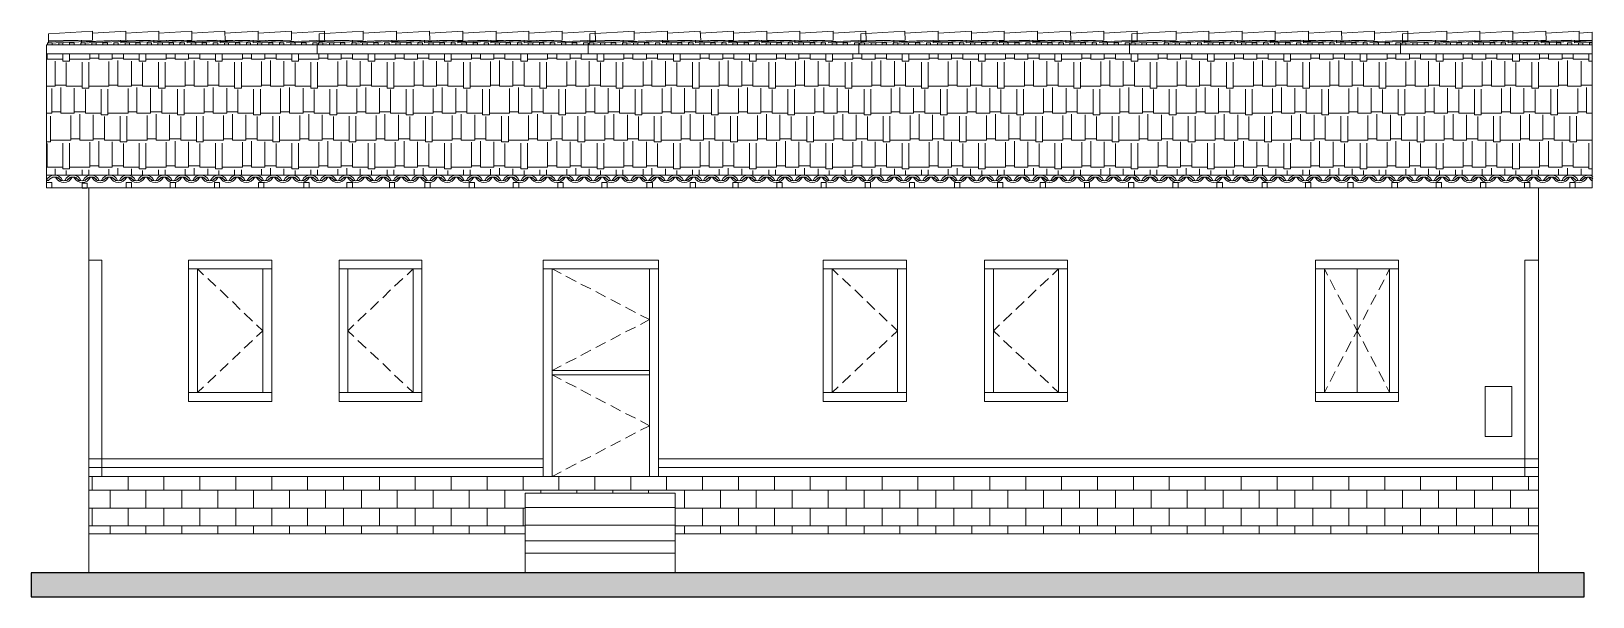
# Model space of a CAD drawing. Header units: millimetres. Extents: x 5915 to 23591, y -4666 to 1736.
import ezdxf

# ---------------------------------------------------------------- set-up
doc = ezdxf.new("R2010")
doc.units = ezdxf.units.MM
for name, color, linetype, lineweight in [('A-ALV-___-___-EXI', 250, 'Continuous', 25), ('A-BAS-___-___-EXI', 250, 'Continuous', 25), ('A-COB-___-___-EXI', 250, 'Continuous', 25), ('A-ESC-___-___-EXI', 250, 'Continuous', 25), ('A-JAN-___-___-EXI', 250, 'Continuous', 25), ('A-POR-___-___-EXI', 250, 'Continuous', 25)]:
    doc.layers.add(name, color=color, linetype=linetype, lineweight=lineweight)

msp = doc.modelspace()

# ---------------------------------------------------------------- hatches: boundary and pattern name
at = {"layer": 'A-BAS-___-___-EXI', "true_color": 0xcb9898}
msp.add_hatch(color=253, dxfattribs=at).paths.add_polyline_path([(23493, -4666), (23493, -4394), (5915, -4394), (5915, -4666)])

# ---------------------------------------------------------------- linework, layer by layer
at = {"layer": 'A-ALV-___-___-EXI', "color": 18, "lineweight": 9}
for p, q in [((6566, -4394), (6566, -38)), ((22976, -4394), (22976, -38)), ((6566, -3103), (11710, -3103)), ((13014, -3103), (22976, -3103)), ((6566, -3204), (11710, -3204)), ((6566, -3306), (22976, -3306)), ((6604, -3458), (6604, -3306)), ((7011, -3458), (7011, -3306)), ((7417, -3458), (7417, -3306)), ((7824, -3458), (7824, -3306)), ((8230, -3458), (8230, -3306)), ((8637, -3458), (8637, -3306)), ((9043, -3458), (9043, -3306)), ((9449, -3458), (9449, -3306)), ((9856, -3458), (9856, -3306)), ((10262, -3458), (10262, -3306)), ((10669, -3458), (10669, -3306)), ((11075, -3458), (11075, -3306)), ((11482, -3458), (11482, -3306)), ((11888, -3458), (11888, -3306)), ((12294, -3458), (12294, -3306)), ((12701, -3458), (12701, -3306)), ((13014, -3204), (22976, -3204)), ((13107, -3458), (13107, -3306)), ((13514, -3458), (13514, -3306)), ((13920, -3458), (13920, -3306)), ((14327, -3458), (14327, -3306)), ((14733, -3458), (14733, -3306)), ((15140, -3458), (15140, -3306)), ((15546, -3458), (15546, -3306)), ((15952, -3458), (15952, -3306)), ((16359, -3458), (16359, -3306)), ((16765, -3458), (16765, -3306)), ((17172, -3458), (17172, -3306)), ((17578, -3458), (17578, -3306)), ((17985, -3458), (17985, -3306)), ((18391, -3458), (18391, -3306)), ((18797, -3458), (18797, -3306)), ((19204, -3458), (19204, -3306)), ((19610, -3458), (19610, -3306)), ((20017, -3458), (20017, -3306)), ((20423, -3458), (20423, -3306)), ((20830, -3458), (20830, -3306)), ((21236, -3458), (21236, -3306)), ((21643, -3458), (21643, -3306)), ((22049, -3458), (22049, -3306)), ((22455, -3458), (22455, -3306)), ((22862, -3458), (22862, -3306)), ((6566, -3458), (22976, -3458)), ((6808, -3662), (6808, -3458)), ((7214, -3662), (7214, -3458)), ((7620, -3662), (7620, -3458)), ((8027, -3662), (8027, -3458)), ((8433, -3662), (8433, -3458)), ((8840, -3662), (8840, -3458)), ((9246, -3662), (9246, -3458)), ((9653, -3662), (9653, -3458)), ((10059, -3662), (10059, -3458)), ((10465, -3662), (10465, -3458)), ((10872, -3662), (10872, -3458)), ((11278, -3662), (11278, -3458)), ((11685, -3492), (11685, -3458)), ((12091, -3492), (12091, -3458)), ((12498, -3492), (12498, -3458)), ((12904, -3492), (12904, -3458)), ((13311, -3662), (13311, -3458)), ((13717, -3662), (13717, -3458)), ((14123, -3662), (14123, -3458)), ((14530, -3662), (14530, -3458)), ((14936, -3662), (14936, -3458)), ((15343, -3662), (15343, -3458)), ((15749, -3662), (15749, -3458)), ((16156, -3662), (16156, -3458)), ((16562, -3662), (16562, -3458)), ((16969, -3662), (16969, -3458)), ((17375, -3662), (17375, -3458)), ((17781, -3662), (17781, -3458)), ((18188, -3662), (18188, -3458)), ((18594, -3662), (18594, -3458)), ((19001, -3662), (19001, -3458)), ((19407, -3662), (19407, -3458)), ((19814, -3662), (19814, -3458)), ((20220, -3662), (20220, -3458)), ((20626, -3662), (20626, -3458)), ((21033, -3662), (21033, -3458)), ((21439, -3662), (21439, -3458)), ((21846, -3662), (21846, -3458)), ((22252, -3662), (22252, -3458)), ((22659, -3662), (22659, -3458)), ((6566, -3662), (11507, -3662)), ((6604, -3865), (6604, -3662)), ((7011, -3865), (7011, -3662)), ((7417, -3865), (7417, -3662)), ((7824, -3865), (7824, -3662)), ((8230, -3865), (8230, -3662)), ((8637, -3865), (8637, -3662)), ((9043, -3865), (9043, -3662)), ((9449, -3865), (9449, -3662)), ((9856, -3865), (9856, -3662)), ((10262, -3865), (10262, -3662)), ((10669, -3865), (10669, -3662)), ((11075, -3865), (11075, -3662)), ((11482, -3865), (11482, -3662)), ((13205, -3662), (22976, -3662)), ((13514, -3865), (13514, -3662)), ((13920, -3865), (13920, -3662)), ((14327, -3865), (14327, -3662)), ((14733, -3865), (14733, -3662)), ((15140, -3865), (15140, -3662)), ((15546, -3865), (15546, -3662)), ((15952, -3865), (15952, -3662)), ((16359, -3865), (16359, -3662)), ((16765, -3865), (16765, -3662)), ((17172, -3865), (17172, -3662)), ((17578, -3865), (17578, -3662)), ((17985, -3865), (17985, -3662)), ((18391, -3865), (18391, -3662)), ((18797, -3865), (18797, -3662)), ((19204, -3865), (19204, -3662)), ((19610, -3865), (19610, -3662)), ((20017, -3865), (20017, -3662)), ((20423, -3865), (20423, -3662)), ((20830, -3865), (20830, -3662)), ((21236, -3865), (21236, -3662)), ((21643, -3865), (21643, -3662)), ((22049, -3865), (22049, -3662)), ((22455, -3865), (22455, -3662)), ((22862, -3865), (22862, -3662)), ((6566, -3865), (11507, -3865)), ((6808, -3954), (6808, -3865)), ((7214, -3954), (7214, -3865)), ((7620, -3954), (7620, -3865)), ((8027, -3954), (8027, -3865)), ((8433, -3954), (8433, -3865)), ((8840, -3954), (8840, -3865)), ((9246, -3954), (9246, -3865)), ((9653, -3954), (9653, -3865)), ((10059, -3954), (10059, -3865)), ((10465, -3954), (10465, -3865)), ((10872, -3954), (10872, -3865)), ((11278, -3954), (11278, -3865)), ((13205, -3865), (22976, -3865)), ((13311, -3954), (13311, -3865)), ((13717, -3954), (13717, -3865)), ((14123, -3954), (14123, -3865)), ((14530, -3954), (14530, -3865)), ((14936, -3954), (14936, -3865)), ((15343, -3954), (15343, -3865)), ((15749, -3954), (15749, -3865)), ((16156, -3954), (16156, -3865)), ((16562, -3954), (16562, -3865)), ((16969, -3954), (16969, -3865)), ((17375, -3954), (17375, -3865)), ((17781, -3954), (17781, -3865)), ((18188, -3954), (18188, -3865)), ((18594, -3954), (18594, -3865)), ((19001, -3954), (19001, -3865)), ((19407, -3954), (19407, -3865)), ((19814, -3954), (19814, -3865)), ((20220, -3954), (20220, -3865)), ((20626, -3954), (20626, -3865)), ((21033, -3954), (21033, -3865)), ((21439, -3954), (21439, -3865)), ((21846, -3954), (21846, -3865)), ((22252, -3954), (22252, -3865)), ((22659, -3954), (22659, -3865)), ((6566, -3954), (11507, -3954)), ((13205, -3954), (22976, -3954))]:
    msp.add_line(p, q, dxfattribs=at)
at = {"layer": 'A-ALV-___-___-EXI', "color": 18, "lineweight": 9, "flags": 128}
for points in [[(6714, -3306), (6714, -855), (6566, -855)], [(22824, -3306), (22824, -855), (22976, -855)]]:
    msp.add_lwpolyline(points, dxfattribs=at)
msp.add_lwpolyline([(22676, -2286), (22375, -2286), (22375, -2853), (22676, -2853)], close=True, dxfattribs=at)
at = {"layer": 'A-BAS-___-___-EXI'}
msp.add_lwpolyline([(23493, -4394), (5915, -4394), (5915, -4666), (23493, -4666)], close=True, dxfattribs=at)
at = {"layer": 'A-COB-___-___-EXI', "color": 18, "lineweight": 9}
for p, q in [((6448, 1630), (6109, 1618)), ((6820, 1630), (6486, 1618)), ((7265, 1630), (6930, 1618)), ((7642, 1630), (7303, 1618)), ((8112, 1635), (7680, 1618)), ((8014, 1635), (7680, 1622)), ((8391, 1630), (8052, 1618)), ((8764, 1630), (8429, 1618)), ((8569, 1622), (8569, 1635)), ((9233, 1635), (8802, 1618)), ((9513, 1630), (9174, 1618)), ((9885, 1630), (9551, 1618)), ((10330, 1630), (9996, 1618)), ((10707, 1630), (10368, 1618)), ((11177, 1635), (10745, 1618)), ((11079, 1635), (10745, 1622)), ((11456, 1630), (11117, 1618)), ((11829, 1630), (11494, 1618)), ((12303, 1635), (11871, 1618)), ((12578, 1630), (12239, 1618)), ((12951, 1630), (12616, 1618)), ((13395, 1630), (13061, 1618)), ((13772, 1630), (13433, 1618)), ((14242, 1635), (13810, 1618)), ((14145, 1635), (13810, 1622)), ((14521, 1630), (14183, 1618)), ((14898, 1630), (14560, 1618)), ((15368, 1635), (14936, 1618)), ((15643, 1630), (15309, 1618)), ((16020, 1630), (15681, 1618)), ((16460, 1630), (16126, 1618)), ((16837, 1630), (16499, 1618)), ((17307, 1635), (16875, 1618)), ((17210, 1635), (16875, 1622)), ((17587, 1630), (17252, 1618)), ((17963, 1630), (17625, 1618)), ((18433, 1635), (18002, 1618)), ((18709, 1630), (18374, 1618)), ((19085, 1630), (18747, 1618)), ((19526, 1630), (19191, 1618)), ((19903, 1630), (19568, 1618)), ((20372, 1635), (19941, 1618)), ((20279, 1635), (19941, 1622)), ((20652, 1630), (20317, 1618)), ((21029, 1630), (20690, 1618)), ((21499, 1635), (21067, 1618)), ((21774, 1630), (21439, 1618)), ((22151, 1630), (21812, 1618)), ((22595, 1630), (22256, 1618)), ((22968, 1630), (22633, 1618)), ((23438, 1635), (23006, 1618)), ((23345, 1635), (23006, 1622)), ((23586, 1626), (23383, 1618)), ((6088, 1431), (6096, 1431)), ((6579, 1431), (6681, 1431)), ((6833, 1431), (6960, 1431)), ((7443, 1431), (7544, 1431)), ((7697, 1431), (7824, 1431)), ((8306, 1431), (8408, 1431)), ((8560, 1431), (8687, 1431)), ((9170, 1431), (9272, 1431)), ((9424, 1431), (9551, 1431)), ((10034, 1431), (10135, 1431)), ((10288, 1431), (10415, 1431)), ((10897, 1431), (10999, 1431)), ((11151, 1431), (11278, 1431)), ((11761, 1431), (11863, 1431)), ((12015, 1431), (12142, 1431)), ((12625, 1431), (12726, 1431)), ((12879, 1431), (13006, 1431)), ((13488, 1431), (13590, 1431)), ((13742, 1431), (13869, 1431)), ((14352, 1431), (14454, 1431)), ((14606, 1431), (14733, 1431)), ((15216, 1431), (15317, 1431)), ((15470, 1431), (15597, 1431)), ((16079, 1431), (16181, 1431)), ((16333, 1431), (16460, 1431)), ((16943, 1431), (17045, 1431)), ((17197, 1431), (17324, 1431)), ((17807, 1431), (17908, 1431)), ((18061, 1431), (18188, 1431)), ((18670, 1431), (18772, 1431)), ((18925, 1431), (19052, 1431)), ((19534, 1431), (19636, 1431)), ((19788, 1431), (19915, 1431)), ((20398, 1431), (20499, 1431)), ((20652, 1431), (20779, 1431)), ((21262, 1431), (21363, 1431)), ((21516, 1431), (21643, 1431)), ((22125, 1431), (22227, 1431)), ((22379, 1431), (22506, 1431)), ((22989, 1431), (23091, 1431)), ((23243, 1431), (23370, 1431)), ((23586, 1114), (23586, 1381)), ((6185, 1127), (6312, 1127)), ((6795, 1127), (6896, 1127)), ((7049, 1127), (7176, 1127)), ((7659, 1127), (7760, 1127)), ((7913, 1127), (8040, 1127)), ((8522, 1127), (8624, 1127)), ((8776, 1127), (8903, 1127)), ((9386, 1127), (9487, 1127)), ((9640, 1127), (9767, 1127)), ((10250, 1127), (10351, 1127)), ((10504, 1127), (10631, 1127)), ((11113, 1127), (11215, 1127)), ((11367, 1127), (11494, 1127)), ((11977, 1127), (12079, 1127)), ((12231, 1127), (12358, 1127)), ((12841, 1127), (12942, 1127)), ((13095, 1127), (13222, 1127)), ((13704, 1127), (13806, 1127)), ((13958, 1127), (14085, 1127)), ((14568, 1127), (14670, 1127)), ((14822, 1127), (14949, 1127)), ((15432, 1127), (15533, 1127)), ((15686, 1127), (15813, 1127)), ((16295, 1127), (16397, 1127)), ((16549, 1127), (16676, 1127)), ((17159, 1127), (17261, 1127)), ((17413, 1127), (17540, 1127)), ((18023, 1127), (18124, 1127)), ((18277, 1127), (18404, 1127)), ((18886, 1127), (18988, 1127)), ((19140, 1127), (19267, 1127)), ((19750, 1127), (19852, 1127)), ((20004, 1127), (20131, 1127)), ((20614, 1127), (20715, 1127)), ((20868, 1127), (20995, 1127)), ((21477, 1127), (21579, 1127)), ((21731, 1127), (21858, 1127)), ((22341, 1127), (22443, 1127)), ((22595, 1127), (22722, 1127)), ((23205, 1127), (23306, 1127)), ((23459, 1127), (23586, 1127)), ((6147, 822), (6249, 822)), ((6401, 822), (6528, 822)), ((7011, 822), (7112, 822)), ((7265, 822), (7392, 822)), ((7874, 822), (7976, 822)), ((8128, 822), (8255, 822)), ((8738, 822), (8840, 822)), ((8992, 822), (9119, 822)), ((9602, 822), (9703, 822)), ((9856, 822), (9983, 822)), ((10465, 822), (10567, 822)), ((10720, 822), (10847, 822)), ((11329, 822), (11431, 822)), ((11583, 822), (11710, 822)), ((12193, 822), (12294, 822)), ((12447, 822), (12574, 822)), ((13057, 822), (13158, 822)), ((13311, 822), (13438, 822)), ((13920, 822), (14022, 822)), ((14174, 822), (14301, 822)), ((14784, 822), (14886, 822)), ((15038, 822), (15165, 822)), ((15648, 822), (15749, 822)), ((15902, 822), (16029, 822)), ((16511, 822), (16613, 822)), ((16765, 822), (16892, 822)), ((17375, 822), (17477, 822)), ((17629, 822), (17756, 822)), ((18239, 822), (18340, 822)), ((18493, 822), (18620, 822)), ((19102, 822), (19204, 822)), ((19356, 822), (19483, 822)), ((19966, 822), (20068, 822)), ((20220, 822), (20347, 822)), ((20830, 822), (20931, 822)), ((21084, 822), (21211, 822)), ((21693, 822), (21795, 822)), ((21947, 822), (22074, 822)), ((22557, 822), (22659, 822)), ((22811, 822), (22938, 822)), ((23421, 822), (23522, 822)), ((6363, 517), (6465, 517)), ((6617, 517), (6744, 517)), ((7227, 517), (7328, 517)), ((7481, 517), (7608, 517)), ((8090, 517), (8192, 517)), ((8344, 517), (8471, 517)), ((8954, 517), (9056, 517)), ((9208, 517), (9335, 517)), ((9818, 517), (9919, 517)), ((10072, 517), (10199, 517)), ((10681, 517), (10783, 517)), ((10935, 517), (11062, 517)), ((11545, 517), (11647, 517)), ((11799, 517), (11926, 517)), ((12409, 517), (12510, 517)), ((12663, 517), (12790, 517)), ((13272, 517), (13374, 517)), ((13526, 517), (13653, 517)), ((14136, 517), (14238, 517)), ((14390, 517), (14517, 517)), ((15000, 517), (15101, 517)), ((15254, 517), (15381, 517)), ((15864, 517), (15965, 517)), ((16118, 517), (16245, 517)), ((16727, 517), (16829, 517)), ((16981, 517), (17108, 517)), ((17591, 517), (17692, 517)), ((17845, 517), (17972, 517)), ((18455, 517), (18556, 517)), ((18709, 517), (18836, 517)), ((19318, 517), (19420, 517)), ((19572, 517), (19699, 517)), ((20182, 517), (20284, 517)), ((20436, 517), (20563, 517)), ((21046, 517), (21147, 517)), ((21300, 517), (21427, 517)), ((21909, 517), (22011, 517)), ((22163, 517), (22290, 517)), ((22773, 517), (22875, 517)), ((23027, 517), (23154, 517)), ((23408, 504), (23586, 504)), ((6088, 212), (6096, 212)), ((6185, 106), (6185, 178)), ((6579, 212), (6681, 212)), ((6833, 212), (6960, 212)), ((6896, 106), (6896, 187)), ((7049, 106), (7049, 178)), ((7443, 212), (7544, 212)), ((7697, 212), (7824, 212)), ((7760, 106), (7760, 187)), ((7913, 106), (7913, 178)), ((8306, 212), (8408, 212)), ((8560, 212), (8687, 212)), ((8624, 106), (8624, 187)), ((8776, 106), (8776, 178)), ((9170, 212), (9272, 212)), ((9424, 212), (9551, 212)), ((9487, 106), (9487, 187)), ((9640, 106), (9640, 178)), ((10034, 212), (10135, 212)), ((10288, 212), (10415, 212)), ((10351, 106), (10351, 187)), ((10504, 106), (10504, 178)), ((10897, 212), (10999, 212)), ((11151, 212), (11278, 212)), ((11215, 106), (11215, 187)), ((11367, 106), (11367, 178)), ((11761, 212), (11863, 212)), ((12015, 212), (12142, 212)), ((12079, 106), (12079, 187)), ((12231, 106), (12231, 178)), ((12625, 212), (12726, 212)), ((12879, 212), (13006, 212)), ((12942, 106), (12942, 187)), ((13095, 106), (13095, 178)), ((13488, 212), (13590, 212)), ((13742, 212), (13869, 212)), ((13806, 106), (13806, 187)), ((13958, 106), (13958, 178)), ((14352, 212), (14454, 212)), ((14606, 212), (14733, 212)), ((14670, 106), (14670, 187)), ((14822, 106), (14822, 178)), ((15216, 212), (15317, 212)), ((15470, 212), (15597, 212)), ((15533, 106), (15533, 187)), ((15686, 106), (15686, 178)), ((16079, 212), (16181, 212)), ((16333, 212), (16460, 212)), ((16397, 106), (16397, 187)), ((16549, 106), (16549, 178)), ((16943, 212), (17045, 212)), ((17197, 212), (17324, 212)), ((17261, 106), (17261, 187)), ((17413, 106), (17413, 178)), ((17807, 212), (17908, 212)), ((18061, 212), (18188, 212)), ((18124, 106), (18124, 187)), ((18277, 106), (18277, 178)), ((18670, 212), (18772, 212)), ((18925, 212), (19052, 212)), ((18988, 106), (18988, 187)), ((19140, 106), (19140, 178)), ((19534, 212), (19636, 212)), ((19788, 212), (19915, 212)), ((19852, 106), (19852, 187)), ((20004, 106), (20004, 178)), ((20398, 212), (20499, 212)), ((20652, 212), (20779, 212)), ((20715, 106), (20715, 187)), ((20868, 106), (20868, 178)), ((21262, 212), (21363, 212)), ((21516, 212), (21643, 212)), ((21579, 106), (21579, 187)), ((21731, 106), (21731, 178)), ((22125, 212), (22227, 212)), ((22379, 212), (22506, 212)), ((22443, 106), (22443, 187)), ((22595, 106), (22595, 178)), ((22989, 212), (23091, 212)), ((23243, 212), (23370, 212)), ((23306, 106), (23306, 187)), ((23459, 106), (23459, 178)), ((6109, 47), (6088, 47)), ((6189, 77), (6211, 77)), ((6249, 47), (6270, 47)), ((6316, 47), (6291, 47)), ((6312, 106), (6312, 161)), ((6350, 77), (6371, 77)), ((6397, 77), (6418, 77)), ((6452, 47), (6477, 47)), ((6490, 106), (6490, 166)), ((6520, 47), (6498, 47)), ((6558, 77), (6579, 77)), ((6566, 106), (6566, 166)), ((6604, 77), (6625, 77)), ((6659, 47), (6681, 47)), ((6727, 47), (6706, 47)), ((6765, 77), (6786, 77)), ((6795, 106), (6795, 174)), ((6812, 77), (6833, 77)), ((6867, 47), (6888, 47)), ((6935, 47), (6913, 47)), ((6973, 77), (6994, 77)), ((7015, 77), (7040, 77)), ((7074, 47), (7095, 47)), ((7142, 47), (7121, 47)), ((7176, 106), (7176, 161)), ((7176, 77), (7201, 77)), ((7222, 77), (7248, 77)), ((7282, 47), (7303, 47)), ((7349, 47), (7324, 47)), ((7354, 106), (7354, 166)), ((7383, 77), (7409, 77)), ((7430, 106), (7430, 166)), ((7430, 77), (7451, 77)), ((7485, 47), (7510, 47)), ((7553, 47), (7531, 47)), ((7591, 77), (7612, 77)), ((7637, 77), (7659, 77)), ((7659, 106), (7659, 174)), ((7692, 47), (7718, 47)), ((7968, 47), (7946, 47)), ((8040, 106), (8040, 161)), ((8048, 77), (8073, 77)), ((8107, 47), (8128, 47)), ((8175, 47), (8154, 47)), ((8209, 77), (8234, 77)), ((8217, 106), (8217, 166)), ((8255, 77), (8281, 77)), ((8294, 106), (8294, 166)), ((8315, 47), (8336, 47)), ((8382, 47), (8357, 47)), ((8416, 77), (8442, 77)), ((8463, 77), (8484, 77)), ((8518, 47), (8543, 47)), ((8522, 106), (8522, 174)), ((8590, 47), (8565, 47)), ((8624, 77), (8645, 77)), ((8670, 77), (8692, 77)), ((8725, 47), (8751, 47)), ((8793, 47), (8772, 47)), ((8831, 77), (8852, 77)), ((8878, 77), (8899, 77)), ((8903, 106), (8903, 161)), ((8933, 47), (8954, 47)), ((8979, 47), (9001, 47)), ((9039, 77), (9060, 77)), ((9081, 106), (9081, 166)), ((9085, 77), (9106, 77)), ((9140, 47), (9161, 47)), ((9157, 106), (9157, 166)), ((9187, 47), (9208, 47)), ((9246, 77), (9267, 77)), ((9288, 77), (9314, 77)), ((9348, 47), (9369, 47)), ((9386, 106), (9386, 174)), ((9416, 47), (9394, 47)), ((9449, 77), (9475, 77)), ((9496, 77), (9517, 77)), ((9555, 47), (9576, 47)), ((9598, 47), (9623, 47)), ((9657, 77), (9678, 77)), ((9703, 77), (9725, 77)), ((9758, 47), (9784, 47)), ((9767, 106), (9767, 161)), ((9826, 47), (9805, 47)), ((9864, 77), (9885, 77)), ((9945, 106), (9945, 166)), ((10034, 47), (10012, 47)), ((10021, 106), (10021, 166)), ((10118, 77), (10139, 77)), ((10173, 47), (10195, 47)), ((10241, 47), (10220, 47)), ((10250, 106), (10250, 174)), ((10279, 77), (10300, 77)), ((10322, 77), (10347, 77)), ((10381, 47), (10402, 47)), ((10449, 47), (10427, 47)), ((10482, 77), (10508, 77)), ((10529, 77), (10554, 77)), ((10588, 47), (10609, 47)), ((10631, 106), (10631, 161)), ((10656, 47), (10631, 47)), ((10690, 77), (10715, 77)), ((10736, 77), (10758, 77)), ((10791, 47), (10817, 47)), ((10808, 106), (10808, 166)), ((10863, 47), (10838, 47)), ((10885, 106), (10885, 166)), ((10897, 77), (10918, 77)), ((10944, 77), (10965, 77)), ((10999, 47), (11024, 47)), ((11067, 47), (11046, 47)), ((11105, 77), (11126, 77)), ((11113, 106), (11113, 174)), ((11151, 77), (11173, 77)), ((11206, 47), (11228, 47)), ((11274, 47), (11253, 47)), ((11312, 77), (11333, 77)), ((11359, 77), (11380, 77)), ((11414, 47), (11435, 47)), ((11494, 106), (11494, 161)), ((11689, 47), (11664, 47)), ((11672, 106), (11672, 166)), ((11748, 106), (11748, 166)), ((11769, 77), (11791, 77)), ((11829, 47), (11850, 47)), ((11896, 47), (11871, 47)), ((11930, 77), (11952, 77)), ((11977, 106), (11977, 174)), ((11977, 77), (11998, 77)), ((12032, 47), (12057, 47)), ((12100, 47), (12079, 47)), ((12138, 77), (12159, 77)), ((12184, 77), (12206, 77)), ((12239, 47), (12261, 47)), ((12307, 47), (12286, 47)), ((12345, 77), (12366, 77)), ((12358, 106), (12358, 161)), ((12392, 77), (12413, 77)), ((12447, 47), (12468, 47)), ((12515, 47), (12493, 47)), ((12536, 106), (12536, 166)), ((12553, 77), (12574, 77)), ((12595, 77), (12620, 77)), ((12612, 106), (12612, 166)), ((12654, 47), (12675, 47)), ((12701, 47), (12722, 47)), ((12756, 77), (12781, 77)), ((12803, 77), (12824, 77)), ((12841, 106), (12841, 174)), ((12862, 47), (12883, 47)), ((12904, 47), (12930, 47)), ((12963, 77), (12989, 77)), ((13010, 77), (13031, 77)), ((13065, 47), (13090, 47)), ((13133, 47), (13112, 47)), ((13171, 77), (13192, 77)), ((13217, 77), (13239, 77)), ((13222, 106), (13222, 161)), ((13272, 47), (13294, 47)), ((13319, 47), (13340, 47)), ((13378, 77), (13399, 77)), ((13399, 106), (13399, 166)), ((13425, 77), (13446, 77)), ((13476, 106), (13476, 166)), ((13480, 47), (13501, 47)), ((13548, 47), (13526, 47)), ((13586, 77), (13607, 77)), ((13704, 106), (13704, 174)), ((13755, 47), (13734, 47)), ((13836, 77), (13861, 77)), ((13895, 47), (13916, 47)), ((13963, 47), (13937, 47)), ((13996, 77), (14022, 77)), ((14043, 77), (14064, 77)), ((14085, 106), (14085, 161)), ((14098, 47), (14123, 47)), ((14170, 47), (14145, 47)), ((14204, 77), (14225, 77)), ((14250, 77), (14272, 77)), ((14263, 106), (14263, 166)), ((14305, 47), (14331, 47)), ((14339, 106), (14339, 166)), ((14373, 47), (14352, 47)), ((14411, 77), (14433, 77)), ((14458, 77), (14479, 77)), ((14513, 47), (14534, 47)), ((14581, 47), (14560, 47)), ((14568, 106), (14568, 174)), ((14619, 77), (14640, 77)), ((14665, 77), (14687, 77)), ((14720, 47), (14742, 47)), ((14788, 47), (14767, 47)), ((14826, 77), (14847, 77)), ((14869, 77), (14894, 77)), ((14928, 47), (14949, 47)), ((14949, 106), (14949, 161)), ((14996, 47), (14974, 47)), ((15029, 77), (15055, 77)), ((15076, 77), (15097, 77)), ((15127, 106), (15127, 166)), ((15135, 47), (15156, 47)), ((15203, 106), (15203, 166)), ((15406, 47), (15385, 47)), ((15432, 106), (15432, 174)), ((15491, 77), (15512, 77)), ((15546, 47), (15567, 47)), ((15614, 47), (15593, 47)), ((15652, 77), (15673, 77)), ((15698, 77), (15720, 77)), ((15753, 47), (15775, 47)), ((15821, 47), (15800, 47)), ((15813, 106), (15813, 161)), ((15859, 77), (15880, 77)), ((15902, 77), (15927, 77)), ((15961, 47), (15982, 47)), ((15991, 106), (15991, 166)), ((16029, 47), (16007, 47)), ((16062, 77), (16088, 77)), ((16067, 106), (16067, 166)), ((16109, 77), (16134, 77)), ((16168, 47), (16190, 47)), ((16236, 47), (16211, 47)), ((16270, 77), (16295, 77)), ((16295, 106), (16295, 174)), ((16317, 77), (16338, 77)), ((16372, 47), (16397, 47)), ((16418, 47), (16444, 47)), ((16477, 77), (16499, 77)), ((16524, 77), (16545, 77)), ((16579, 47), (16604, 47)), ((16626, 47), (16647, 47)), ((16676, 106), (16676, 161)), ((16685, 77), (16706, 77)), ((16731, 77), (16753, 77)), ((16786, 47), (16808, 47)), ((16854, 47), (16833, 47)), ((16854, 106), (16854, 166)), ((16892, 77), (16913, 77)), ((16930, 106), (16930, 166)), ((16935, 77), (16960, 77)), ((16994, 47), (17015, 47)), ((17040, 47), (17062, 47)), ((17100, 77), (17121, 77)), ((17142, 77), (17168, 77)), ((17159, 106), (17159, 174)), ((17201, 47), (17223, 47)), ((17269, 47), (17244, 47)), ((17303, 77), (17328, 77)), ((17477, 47), (17451, 47)), ((17540, 106), (17540, 161)), ((17557, 77), (17578, 77)), ((17612, 47), (17637, 47)), ((17680, 47), (17659, 47)), ((17718, 106), (17718, 166)), ((17718, 77), (17739, 77)), ((17764, 77), (17786, 77)), ((17794, 106), (17794, 166)), ((17819, 47), (17841, 47)), ((17887, 47), (17866, 47)), ((17925, 77), (17947, 77)), ((17972, 77), (17993, 77)), ((18023, 106), (18023, 174)), ((18027, 47), (18048, 47)), ((18095, 47), (18074, 47)), ((18133, 77), (18154, 77)), ((18175, 77), (18201, 77)), ((18234, 47), (18256, 47)), ((18302, 47), (18281, 47)), ((18336, 77), (18361, 77)), ((18383, 77), (18404, 77)), ((18404, 106), (18404, 161)), ((18442, 47), (18463, 47)), ((18510, 47), (18484, 47)), ((18543, 77), (18565, 77)), ((18582, 106), (18582, 166)), ((18590, 77), (18611, 77)), ((18645, 47), (18670, 47)), ((18658, 106), (18658, 166)), ((18713, 47), (18692, 47)), ((18751, 77), (18772, 77)), ((18797, 77), (18819, 77)), ((18853, 47), (18874, 47)), ((18886, 106), (18886, 174)), ((19128, 47), (19107, 47)), ((19208, 77), (19234, 77)), ((19267, 106), (19267, 161)), ((19267, 47), (19289, 47)), ((19335, 47), (19314, 47)), ((19369, 77), (19394, 77)), ((19416, 77), (19441, 77)), ((19445, 106), (19445, 166)), ((19475, 47), (19496, 47)), ((19543, 47), (19517, 47)), ((19521, 106), (19521, 166)), ((19577, 77), (19602, 77)), ((19623, 77), (19644, 77)), ((19678, 47), (19704, 47)), ((19750, 47), (19725, 47)), ((19750, 106), (19750, 174)), ((19784, 77), (19805, 77)), ((19831, 77), (19852, 77)), ((19886, 47), (19911, 47)), ((19953, 47), (19932, 47)), ((19991, 77), (20013, 77)), ((20038, 77), (20059, 77)), ((20093, 47), (20114, 47)), ((20131, 106), (20131, 161)), ((20161, 47), (20140, 47)), ((20199, 77), (20220, 77)), ((20245, 77), (20267, 77)), ((20300, 47), (20322, 47)), ((20309, 106), (20309, 166)), ((20347, 47), (20368, 47)), ((20385, 106), (20385, 166)), ((20406, 77), (20427, 77)), ((20449, 77), (20474, 77)), ((20508, 47), (20529, 47)), ((20576, 47), (20554, 47)), ((20610, 77), (20635, 77)), ((20614, 106), (20614, 174)), ((20656, 77), (20677, 77)), ((20715, 47), (20737, 47)), ((20758, 47), (20783, 47)), ((20817, 77), (20838, 77)), ((20864, 77), (20885, 77)), ((20919, 47), (20944, 47)), ((20986, 47), (20965, 47)), ((20995, 106), (20995, 161)), ((21024, 77), (21046, 77)), ((21173, 106), (21173, 166)), ((21194, 47), (21173, 47)), ((21249, 106), (21249, 166)), ((21278, 77), (21300, 77)), ((21334, 47), (21355, 47)), ((21401, 47), (21380, 47)), ((21439, 77), (21461, 77)), ((21477, 106), (21477, 174)), ((21482, 77), (21507, 77)), ((21541, 47), (21562, 47)), ((21609, 47), (21588, 47)), ((21643, 77), (21668, 77)), ((21689, 77), (21715, 77)), ((21748, 47), (21770, 47)), ((21816, 47), (21791, 47)), ((21850, 77), (21875, 77)), ((21858, 106), (21858, 161)), ((21897, 77), (21918, 77)), ((21952, 47), (21977, 47)), ((22019, 47), (21998, 47)), ((22036, 106), (22036, 166)), ((22057, 77), (22079, 77)), ((22104, 77), (22125, 77)), ((22113, 106), (22113, 166)), ((22159, 47), (22184, 47)), ((22227, 47), (22206, 47)), ((22265, 77), (22286, 77)), ((22312, 77), (22333, 77)), ((22341, 106), (22341, 174)), ((22367, 47), (22388, 47)), ((22434, 47), (22413, 47)), ((22472, 77), (22494, 77)), ((22515, 77), (22540, 77)), ((22574, 47), (22595, 47)), ((22722, 106), (22722, 161)), ((22849, 47), (22824, 47)), ((22900, 106), (22900, 166)), ((22930, 77), (22951, 77)), ((22976, 106), (22976, 166)), ((22985, 47), (23010, 47)), ((23057, 47), (23031, 47)), ((23091, 77), (23112, 77)), ((23137, 77), (23158, 77)), ((23192, 47), (23218, 47)), ((23205, 106), (23205, 174)), ((23260, 47), (23239, 47)), ((23298, 77), (23319, 77)), ((23345, 77), (23366, 77)), ((23400, 47), (23421, 47)), ((23467, 47), (23446, 47)), ((23505, 77), (23527, 77)), ((23552, 77), (23573, 77))]:
    msp.add_line(p, q, dxfattribs=at)
at = {"layer": 'A-COB-___-___-EXI', "color": 18, "lineweight": 9, "flags": 128}
for points in [[(9153, 1482), (12218, 1482), (12218, 1584), (9153, 1584), (9153, 1605), (9102, 1605), (9102, 1584), (9153, 1584), (9153, 1482), (9153, 1584), (6088, 1584), (6088, 1482), (6088, -38), (23586, -38), (23586, 1482), (21414, 1482), (21414, 1584), (21414, 1605), (21363, 1605), (21363, 1584), (21414, 1584), (23586, 1584), (23556, 1584), (23556, 1605), (23586, 1605)], [(6625, 1622), (6109, 1601), (6109, 1630)], [(7002, 1622), (6486, 1601), (6486, 1630)], [(6554, 1618), (6985, 1635), (6985, 1736), (6609, 1715)], [(6926, 1630), (6930, 1605), (7447, 1622), (7447, 1635)], [(6985, 1630), (7358, 1635), (7358, 1736), (6985, 1715)], [(7235, 1630), (7735, 1635), (7735, 1736), (7358, 1715)], [(7819, 1622), (7303, 1605), (7303, 1635)], [(8196, 1626), (7680, 1605), (7680, 1635)], [(7735, 1715), (8107, 1736), (8112, 1630), (8484, 1635), (8484, 1736), (8107, 1715)], [(8573, 1622), (8052, 1605), (8052, 1630)], [(8484, 1715), (8861, 1736), (8861, 1635), (8361, 1630)], [(8946, 1622), (8429, 1605), (8429, 1630)], [(8861, 1715), (9233, 1736), (9233, 1635), (9238, 1622), (8806, 1605)], [(9695, 1622), (9174, 1601), (9174, 1630)], [(10068, 1622), (9551, 1601), (9551, 1630)], [(9619, 1618), (10051, 1635), (10051, 1736), (9674, 1715)], [(9996, 1630), (9996, 1605), (10512, 1622), (10512, 1635)], [(10051, 1630), (10427, 1635), (10423, 1736), (10051, 1715)], [(10300, 1630), (10800, 1635), (10800, 1736), (10423, 1715)], [(10885, 1622), (10368, 1605), (10368, 1635)], [(11261, 1626), (10745, 1605), (10745, 1635)], [(10800, 1715), (11177, 1736), (11177, 1630), (11549, 1635), (11549, 1736), (11177, 1715)], [(11117, 1630), (11117, 1605), (11638, 1622), (11638, 1635)], [(11549, 1715), (11926, 1736), (11926, 1635), (11427, 1630)], [(12011, 1622), (11494, 1605), (11494, 1630)], [(11926, 1715), (12299, 1736), (12303, 1635), (12303, 1622), (11871, 1605)], [(18349, 1482), (21414, 1482), (21414, 1584), (18349, 1584), (18349, 1482), (18349, 1584), (15283, 1584), (15233, 1584), (15233, 1605), (15283, 1605), (15283, 1584), (15283, 1482), (15283, 1584), (12218, 1584), (12167, 1584), (12167, 1605), (12218, 1605), (12218, 1584), (12218, 1482)], [(12760, 1622), (12239, 1601), (12239, 1630)], [(13133, 1622), (12616, 1601), (12616, 1630)], [(12684, 1618), (13116, 1635), (13116, 1736), (12739, 1715)], [(13061, 1630), (13061, 1605), (13577, 1622), (13577, 1635)], [(13116, 1630), (13493, 1635), (13488, 1736), (13116, 1715)], [(13366, 1630), (13865, 1635), (13865, 1736), (13488, 1715)], [(13954, 1622), (13433, 1605), (13433, 1635)], [(14327, 1626), (13810, 1605), (13810, 1635)], [(13865, 1715), (14242, 1736), (14242, 1630), (14615, 1635), (14615, 1736), (14242, 1715)], [(14183, 1630), (14187, 1605), (14703, 1622), (14703, 1635)], [(14615, 1715), (14991, 1736), (14991, 1635), (14492, 1630)], [(15076, 1622), (14560, 1605), (14560, 1630)], [(14991, 1715), (15364, 1736), (15368, 1635), (15368, 1622), (14936, 1605)], [(15825, 1622), (15309, 1601), (15305, 1630)], [(16198, 1622), (15681, 1601), (15681, 1630)], [(15749, 1618), (16181, 1635), (16181, 1736), (15804, 1715)], [(16126, 1630), (16126, 1605), (16643, 1622), (16643, 1635)], [(16181, 1630), (16558, 1635), (16558, 1736), (16181, 1715)], [(16431, 1630), (16930, 1635), (16930, 1736), (16558, 1715)], [(17019, 1622), (16499, 1605), (16499, 1635)], [(17392, 1626), (16875, 1605), (16875, 1635)], [(17307, 1715), (17680, 1736), (17684, 1635), (17307, 1630), (17307, 1736), (16930, 1715)], [(17252, 1630), (17252, 1605), (17769, 1622), (17769, 1635)], [(17557, 1630), (18057, 1635), (18057, 1736), (17680, 1715)], [(18141, 1622), (17625, 1605), (17625, 1630)], [(18057, 1715), (18433, 1736), (18433, 1622), (18002, 1605)], [(18891, 1622), (18374, 1601), (18374, 1630)], [(19263, 1622), (18747, 1601), (18747, 1630)], [(18814, 1618), (19246, 1635), (19246, 1736), (18874, 1715)], [(19191, 1630), (19191, 1605), (19708, 1622), (19708, 1635)], [(19246, 1630), (19623, 1635), (19623, 1736), (19246, 1715)], [(19496, 1630), (19996, 1635), (19996, 1736), (19623, 1715)], [(20085, 1622), (19568, 1605), (19564, 1635)], [(20457, 1626), (19941, 1605), (19941, 1635)], [(19996, 1715), (20372, 1736), (20372, 1630), (20749, 1635), (20745, 1736), (20372, 1715)], [(20317, 1630), (20317, 1605), (20834, 1622), (20834, 1635)], [(20745, 1715), (21122, 1736), (21122, 1635), (20622, 1630)], [(21211, 1622), (20690, 1605), (20690, 1630)], [(21122, 1715), (21499, 1736), (21499, 1622), (21067, 1605)], [(21956, 1622), (21439, 1601), (21439, 1630)], [(22333, 1622), (21812, 1601), (21812, 1630)], [(21880, 1618), (22312, 1635), (22312, 1736), (21939, 1715)], [(22256, 1630), (22256, 1605), (22773, 1622), (22773, 1635)], [(22312, 1630), (22688, 1635), (22688, 1736), (22312, 1715)], [(22561, 1630), (23065, 1635), (23061, 1736), (22688, 1715)], [(23150, 1622), (22633, 1605), (22633, 1635)], [(23522, 1626), (23006, 1605), (23006, 1635)], [(23586, 1635), (23438, 1630), (23438, 1736), (23061, 1715)], [(23586, 1614), (23383, 1605), (23383, 1630)], [(23586, 106), (23586, 1482), (23586, 1724), (23438, 1715)], [(23586, 1482), (6088, 1482), (6088, 106), (23586, 106), (23586, 161)], [(6096, 1482), (6096, 1419), (6274, 1419)], [(6274, 1482), (6274, 1398), (6350, 1398), (6350, 1482)], [(6350, 1419), (6579, 1419), (6579, 1482)], [(6681, 1482), (6681, 1419), (6833, 1419), (6833, 1482)], [(6960, 1482), (6960, 1419), (7138, 1419)], [(7138, 1482), (7138, 1398), (7214, 1398), (7214, 1482)], [(7214, 1419), (7443, 1419), (7443, 1482)], [(7544, 1482), (7544, 1419), (7697, 1419), (7697, 1482)], [(7824, 1482), (7824, 1419), (8001, 1419)], [(8001, 1482), (8001, 1398), (8078, 1398), (8078, 1482)], [(8078, 1419), (8306, 1419), (8306, 1482)], [(8408, 1482), (8408, 1419), (8560, 1419), (8560, 1482)], [(8687, 1482), (8687, 1419), (8865, 1419)], [(8865, 1482), (8865, 1398), (8941, 1398), (8941, 1482)], [(8941, 1419), (9170, 1419), (9170, 1482)], [(9272, 1482), (9272, 1419), (9424, 1419), (9424, 1482)], [(9551, 1482), (9551, 1419), (9729, 1419)], [(9729, 1482), (9729, 1398), (9805, 1398), (9805, 1482)], [(9805, 1419), (10034, 1419), (10034, 1482)], [(10135, 1482), (10135, 1419), (10288, 1419), (10288, 1482)], [(10415, 1482), (10415, 1419), (10592, 1419)], [(10592, 1482), (10592, 1398), (10669, 1398), (10669, 1482)], [(10669, 1419), (10897, 1419), (10897, 1482)], [(10999, 1482), (10999, 1419), (11151, 1419), (11151, 1482)], [(11278, 1482), (11278, 1419), (11456, 1419)], [(11456, 1482), (11456, 1398), (11532, 1398), (11532, 1482)], [(11532, 1419), (11761, 1419), (11761, 1482)], [(11863, 1482), (11863, 1419), (12015, 1419), (12015, 1482)], [(12142, 1482), (12142, 1419), (12320, 1419)], [(12320, 1482), (12320, 1398), (12396, 1398), (12396, 1482)], [(12396, 1419), (12625, 1419), (12625, 1482)], [(12726, 1482), (12726, 1419), (12879, 1419), (12879, 1482)], [(13006, 1482), (13006, 1419), (13184, 1419)], [(13184, 1482), (13184, 1398), (13260, 1398), (13260, 1482)], [(13260, 1419), (13488, 1419), (13488, 1482)], [(13590, 1482), (13590, 1419), (13742, 1419), (13742, 1482)], [(13869, 1482), (13869, 1419), (14047, 1419)], [(14047, 1482), (14047, 1398), (14123, 1398), (14123, 1482)], [(14123, 1419), (14352, 1419), (14352, 1482)], [(14454, 1482), (14454, 1419), (14606, 1419), (14606, 1482)], [(14733, 1482), (14733, 1419), (14911, 1419)], [(14911, 1482), (14911, 1398), (14987, 1398), (14987, 1482)], [(14987, 1419), (15216, 1419), (15216, 1482)], [(15317, 1482), (15317, 1419), (15470, 1419), (15470, 1482)], [(15597, 1482), (15597, 1419), (15775, 1419)], [(15775, 1482), (15775, 1398), (15851, 1398), (15851, 1482)], [(15851, 1419), (16079, 1419), (16079, 1482)], [(16181, 1482), (16181, 1419), (16333, 1419), (16333, 1482)], [(16460, 1482), (16460, 1419), (16638, 1419)], [(16638, 1482), (16638, 1398), (16714, 1398), (16714, 1482)], [(16714, 1419), (16943, 1419), (16943, 1482)], [(17045, 1482), (17045, 1419), (17197, 1419), (17197, 1482)], [(17324, 1482), (17324, 1419), (17502, 1419)], [(17502, 1482), (17502, 1398), (17578, 1398), (17578, 1482)], [(17578, 1419), (17807, 1419), (17807, 1482)], [(17908, 1482), (17908, 1419), (18061, 1419), (18061, 1482)], [(18188, 1482), (18188, 1419), (18366, 1419)], [(18366, 1482), (18366, 1398), (18442, 1398), (18442, 1482)], [(18442, 1419), (18670, 1419), (18670, 1482)], [(18772, 1482), (18772, 1419), (18925, 1419), (18925, 1482)], [(19052, 1482), (19052, 1419), (19229, 1419)], [(19229, 1482), (19229, 1398), (19306, 1398), (19306, 1482)], [(19306, 1419), (19534, 1419), (19534, 1482)], [(19636, 1482), (19636, 1419), (19788, 1419), (19788, 1482)], [(19915, 1482), (19915, 1419), (20093, 1419)], [(20093, 1482), (20093, 1398), (20169, 1398), (20169, 1482)], [(20169, 1419), (20398, 1419), (20398, 1482)], [(20499, 1482), (20499, 1419), (20652, 1419), (20652, 1482)], [(20779, 1482), (20779, 1419), (20957, 1419)], [(20957, 1482), (20957, 1398), (21033, 1398), (21033, 1482)], [(21033, 1419), (21262, 1419), (21262, 1482)], [(21363, 1482), (21363, 1419), (21516, 1419), (21516, 1482)], [(21643, 1482), (21643, 1419), (21820, 1419)], [(21820, 1482), (21820, 1398), (21897, 1398), (21897, 1482)], [(21897, 1419), (22125, 1419), (22125, 1482)], [(22227, 1482), (22227, 1419), (22379, 1419), (22379, 1482)], [(22506, 1482), (22506, 1419), (22684, 1419)], [(22684, 1482), (22684, 1398), (22760, 1398), (22760, 1482)], [(22760, 1419), (22989, 1419), (22989, 1482)], [(23091, 1482), (23091, 1419), (23243, 1419), (23243, 1482)], [(23370, 1482), (23370, 1419), (23548, 1419)], [(23548, 1482), (23548, 1398), (23586, 1398)], [(6088, 1114), (6185, 1114), (6185, 1398)], [(6312, 1381), (6312, 1114), (6490, 1114)], [(6490, 1385), (6490, 1093), (6566, 1093), (6566, 1385)], [(6566, 1114), (6795, 1114), (6795, 1393)], [(6896, 1406), (6896, 1114), (7049, 1114), (7049, 1398)], [(7176, 1381), (7176, 1114), (7354, 1114)], [(7354, 1385), (7354, 1093), (7430, 1093), (7430, 1385)], [(7430, 1114), (7659, 1114), (7659, 1393)], [(7760, 1406), (7760, 1114), (7913, 1114), (7913, 1398)], [(8040, 1381), (8040, 1114), (8217, 1114)], [(8217, 1385), (8217, 1093), (8294, 1093), (8294, 1385)], [(8294, 1114), (8522, 1114), (8522, 1393)], [(8624, 1406), (8624, 1114), (8776, 1114), (8776, 1398)], [(8903, 1381), (8903, 1114), (9081, 1114)], [(9081, 1385), (9081, 1093), (9157, 1093), (9157, 1385)], [(9157, 1114), (9386, 1114), (9386, 1393)], [(9487, 1406), (9487, 1114), (9640, 1114), (9640, 1398)], [(9767, 1381), (9767, 1114), (9945, 1114)], [(9945, 1385), (9945, 1093), (10021, 1093), (10021, 1385)], [(10021, 1114), (10250, 1114), (10250, 1393)], [(10351, 1406), (10351, 1114), (10504, 1114), (10504, 1398)], [(10631, 1381), (10631, 1114), (10808, 1114)], [(10808, 1385), (10808, 1093), (10885, 1093), (10885, 1385)], [(10885, 1114), (11113, 1114), (11113, 1393)], [(11215, 1406), (11215, 1114), (11367, 1114), (11367, 1398)], [(11494, 1381), (11494, 1114), (11672, 1114)], [(11672, 1385), (11672, 1093), (11748, 1093), (11748, 1385)], [(11748, 1114), (11977, 1114), (11977, 1393)], [(12079, 1406), (12079, 1114), (12231, 1114), (12231, 1398)], [(12358, 1381), (12358, 1114), (12536, 1114)], [(12536, 1385), (12536, 1093), (12612, 1093), (12612, 1385)], [(12612, 1114), (12841, 1114), (12841, 1393)], [(12942, 1406), (12942, 1114), (13095, 1114), (13095, 1398)], [(13222, 1381), (13222, 1114), (13399, 1114)], [(13399, 1385), (13399, 1093), (13476, 1093), (13476, 1385)], [(13476, 1114), (13704, 1114), (13704, 1393)], [(13806, 1406), (13806, 1114), (13958, 1114), (13958, 1398)], [(14085, 1381), (14085, 1114), (14263, 1114)], [(14263, 1385), (14263, 1093), (14339, 1093), (14339, 1385)], [(14339, 1114), (14568, 1114), (14568, 1393)], [(14670, 1406), (14670, 1114), (14822, 1114), (14822, 1398)], [(14949, 1381), (14949, 1114), (15127, 1114)], [(15127, 1385), (15127, 1093), (15203, 1093), (15203, 1385)], [(15203, 1114), (15432, 1114), (15432, 1393)], [(15533, 1406), (15533, 1114), (15686, 1114), (15686, 1398)], [(15813, 1381), (15813, 1114), (15991, 1114)], [(15991, 1385), (15991, 1093), (16067, 1093), (16067, 1385)], [(16067, 1114), (16295, 1114), (16295, 1393)], [(16397, 1406), (16397, 1114), (16549, 1114), (16549, 1398)], [(16676, 1381), (16676, 1114), (16854, 1114)], [(16854, 1385), (16854, 1093), (16930, 1093), (16930, 1385)], [(16930, 1114), (17159, 1114), (17159, 1393)], [(17261, 1406), (17261, 1114), (17413, 1114), (17413, 1398)], [(17540, 1381), (17540, 1114), (17718, 1114)], [(17718, 1385), (17718, 1093), (17794, 1093), (17794, 1385)], [(17794, 1114), (18023, 1114), (18023, 1393)], [(18124, 1406), (18124, 1114), (18277, 1114), (18277, 1398)], [(18404, 1381), (18404, 1114), (18582, 1114)], [(18582, 1385), (18582, 1093), (18658, 1093), (18658, 1385)], [(18658, 1114), (18886, 1114), (18886, 1393)], [(18988, 1406), (18988, 1114), (19140, 1114), (19140, 1398)], [(19267, 1381), (19267, 1114), (19445, 1114)], [(19445, 1385), (19445, 1093), (19521, 1093), (19521, 1385)], [(19521, 1114), (19750, 1114), (19750, 1393)], [(19852, 1406), (19852, 1114), (20004, 1114), (20004, 1398)], [(20131, 1381), (20131, 1114), (20309, 1114)], [(20309, 1385), (20309, 1093), (20385, 1093), (20385, 1385)], [(20385, 1114), (20614, 1114), (20614, 1393)], [(20715, 1406), (20715, 1114), (20868, 1114), (20868, 1398)], [(20995, 1381), (20995, 1114), (21173, 1114)], [(21173, 1385), (21173, 1093), (21249, 1093), (21249, 1385)], [(21249, 1114), (21477, 1114), (21477, 1393)], [(21579, 1406), (21579, 1114), (21731, 1114), (21731, 1398)], [(21858, 1381), (21858, 1114), (22036, 1114)], [(22036, 1385), (22036, 1093), (22113, 1093), (22113, 1385)], [(22113, 1114), (22341, 1114), (22341, 1393)], [(22443, 1406), (22443, 1114), (22595, 1114), (22595, 1398)], [(22722, 1381), (22722, 1114), (22900, 1114)], [(22900, 1385), (22900, 1093), (22976, 1093), (22976, 1385)], [(22976, 1114), (23205, 1114), (23205, 1393)], [(23306, 1406), (23306, 1114), (23459, 1114), (23459, 1398)], [(6088, 809), (6147, 809), (6147, 1089)], [(6249, 1101), (6249, 809), (6401, 809), (6401, 1093)], [(6528, 1076), (6528, 809), (6706, 809)], [(6706, 1080), (6706, 788), (6782, 788), (6782, 1080)], [(6782, 809), (7011, 809), (7011, 1089)], [(7112, 1101), (7112, 809), (7265, 809), (7265, 1093)], [(7392, 1076), (7392, 809), (7570, 809)], [(7570, 1080), (7570, 788), (7646, 788), (7646, 1080)], [(7646, 809), (7874, 809), (7874, 1089)], [(7976, 1101), (7976, 809), (8128, 809), (8128, 1093)], [(8255, 1076), (8255, 809), (8433, 809)], [(8433, 1080), (8433, 788), (8509, 788), (8509, 1080)], [(8509, 809), (8738, 809), (8738, 1089)], [(8840, 1101), (8840, 809), (8992, 809), (8992, 1093)], [(9119, 1076), (9119, 809), (9297, 809)], [(9297, 1080), (9297, 788), (9373, 788), (9373, 1080)], [(9373, 809), (9602, 809), (9602, 1089)], [(9703, 1101), (9703, 809), (9856, 809), (9856, 1093)], [(9983, 1076), (9983, 809), (10161, 809)], [(10161, 1080), (10161, 788), (10237, 788), (10237, 1080)], [(10237, 809), (10465, 809), (10465, 1089)], [(10567, 1101), (10567, 809), (10720, 809), (10720, 1093)], [(10847, 1076), (10847, 809), (11024, 809)], [(11024, 1080), (11024, 788), (11101, 788), (11101, 1080)], [(11101, 809), (11329, 809), (11329, 1089)], [(11431, 1101), (11431, 809), (11583, 809), (11583, 1093)], [(11710, 1076), (11710, 809), (11888, 809)], [(11888, 1080), (11888, 788), (11964, 788), (11964, 1080)], [(11964, 809), (12193, 809), (12193, 1089)], [(12294, 1101), (12294, 809), (12447, 809), (12447, 1093)], [(12574, 1076), (12574, 809), (12752, 809)], [(12752, 1080), (12752, 788), (12828, 788), (12828, 1080)], [(12828, 809), (13057, 809), (13057, 1089)], [(13158, 1101), (13158, 809), (13311, 809), (13311, 1093)], [(13438, 1076), (13438, 809), (13615, 809)], [(13615, 1080), (13615, 788), (13692, 788), (13692, 1080)], [(13692, 809), (13920, 809), (13920, 1089)], [(14022, 1101), (14022, 809), (14174, 809), (14174, 1093)], [(14301, 1076), (14301, 809), (14479, 809)], [(14479, 1080), (14479, 788), (14555, 788), (14555, 1080)], [(14555, 809), (14784, 809), (14784, 1089)], [(14886, 1101), (14886, 809), (15038, 809), (15038, 1093)], [(15165, 1076), (15165, 809), (15343, 809)], [(15343, 1080), (15343, 788), (15419, 788), (15419, 1080)], [(15419, 809), (15648, 809), (15648, 1089)], [(15749, 1101), (15749, 809), (15902, 809), (15902, 1093)], [(16029, 1076), (16029, 809), (16206, 809)], [(16206, 1080), (16206, 788), (16283, 788), (16283, 1080)], [(16283, 809), (16511, 809), (16511, 1089)], [(16613, 1101), (16613, 809), (16765, 809), (16765, 1093)], [(16892, 1076), (16892, 809), (17070, 809)], [(17070, 1080), (17070, 788), (17146, 788), (17146, 1080)], [(17146, 809), (17375, 809), (17375, 1089)], [(17477, 1101), (17477, 809), (17629, 809), (17629, 1093)], [(17756, 1076), (17756, 809), (17934, 809)], [(17934, 1080), (17934, 788), (18010, 788), (18010, 1080)], [(18010, 809), (18239, 809), (18239, 1089)], [(18340, 1101), (18340, 809), (18493, 809), (18493, 1093)], [(18620, 1076), (18620, 809), (18797, 809)], [(18797, 1080), (18797, 788), (18874, 788), (18874, 1080)], [(18874, 809), (19102, 809), (19102, 1089)], [(19204, 1101), (19204, 809), (19356, 809), (19356, 1093)], [(19483, 1076), (19483, 809), (19661, 809)], [(19661, 1080), (19661, 788), (19737, 788), (19737, 1080)], [(19737, 809), (19966, 809), (19966, 1089)], [(20068, 1101), (20068, 809), (20220, 809), (20220, 1093)], [(20347, 1076), (20347, 809), (20525, 809)], [(20525, 1080), (20525, 788), (20601, 788), (20601, 1080)], [(20601, 809), (20830, 809), (20830, 1089)], [(20931, 1101), (20931, 809), (21084, 809), (21084, 1093)], [(21211, 1076), (21211, 809), (21389, 809)], [(21389, 1080), (21389, 788), (21465, 788), (21465, 1080)], [(21465, 809), (21693, 809), (21693, 1089)], [(21795, 1101), (21795, 809), (21947, 809), (21947, 1093)], [(22074, 1076), (22074, 809), (22252, 809)], [(22252, 1080), (22252, 788), (22328, 788), (22328, 1080)], [(22328, 809), (22557, 809), (22557, 1089)], [(22659, 1101), (22659, 809), (22811, 809), (22811, 1093)], [(22938, 1076), (22938, 809), (23116, 809)], [(23116, 1080), (23116, 788), (23192, 788), (23192, 1080)], [(23192, 809), (23421, 809), (23421, 1089)], [(23522, 1101), (23522, 809), (23586, 809)], [(6088, 483), (6134, 483), (6134, 775)], [(6134, 504), (6363, 504), (6363, 784)], [(6465, 796), (6465, 504), (6617, 504), (6617, 788)], [(6744, 771), (6744, 504), (6922, 504)], [(6922, 775), (6922, 483), (6998, 483), (6998, 775)], [(6998, 504), (7227, 504), (7227, 784)], [(7328, 796), (7328, 504), (7481, 504), (7481, 788)], [(7608, 771), (7608, 504), (7786, 504)], [(7786, 775), (7786, 483), (7862, 483), (7862, 775)], [(7862, 504), (8090, 504), (8090, 784)], [(8192, 796), (8192, 504), (8344, 504), (8344, 788)], [(8471, 771), (8471, 504), (8649, 504)], [(8649, 775), (8649, 483), (8725, 483), (8725, 775)], [(8725, 504), (8954, 504), (8954, 784)], [(9056, 796), (9056, 504), (9208, 504), (9208, 788)], [(9335, 771), (9335, 504), (9513, 504)], [(9513, 775), (9513, 483), (9589, 483), (9589, 775)], [(9589, 504), (9818, 504), (9818, 784)], [(9919, 796), (9919, 504), (10072, 504), (10072, 788)], [(10199, 771), (10199, 504), (10377, 504)], [(10377, 775), (10377, 483), (10453, 483), (10453, 775)], [(10453, 504), (10681, 504), (10681, 784)], [(10783, 796), (10783, 504), (10935, 504), (10935, 788)], [(11062, 771), (11062, 504), (11240, 504)], [(11240, 775), (11240, 483), (11316, 483), (11316, 775)], [(11316, 504), (11545, 504), (11545, 784)], [(11647, 796), (11647, 504), (11799, 504), (11799, 788)], [(11926, 771), (11926, 504), (12104, 504)], [(12104, 775), (12104, 483), (12180, 483), (12180, 775)], [(12180, 504), (12409, 504), (12409, 784)], [(12510, 796), (12510, 504), (12663, 504), (12663, 788)], [(12790, 771), (12790, 504), (12968, 504)], [(12968, 775), (12968, 483), (13044, 483), (13044, 775)], [(13044, 504), (13272, 504), (13272, 784)], [(13374, 796), (13374, 504), (13526, 504), (13526, 788)], [(13653, 771), (13653, 504), (13831, 504)], [(13831, 775), (13831, 483), (13908, 483), (13908, 775)], [(13908, 504), (14136, 504), (14136, 784)], [(14238, 796), (14238, 504), (14390, 504), (14390, 788)], [(14517, 771), (14517, 504), (14695, 504)], [(14695, 775), (14695, 483), (14771, 483), (14771, 775)], [(14771, 504), (15000, 504), (15000, 784)], [(15101, 796), (15101, 504), (15254, 504), (15254, 788)], [(15381, 771), (15381, 504), (15559, 504)], [(15559, 775), (15559, 483), (15635, 483), (15635, 775)], [(15635, 504), (15864, 504), (15864, 784)], [(15965, 796), (15965, 504), (16118, 504), (16118, 788)], [(16245, 771), (16245, 504), (16422, 504)], [(16422, 775), (16422, 483), (16499, 483), (16499, 775)], [(16499, 504), (16727, 504), (16727, 784)], [(16829, 796), (16829, 504), (16981, 504), (16981, 788)], [(17108, 771), (17108, 504), (17286, 504)], [(17286, 775), (17286, 483), (17362, 483), (17362, 775)], [(17362, 504), (17591, 504), (17591, 784)], [(17692, 796), (17692, 504), (17845, 504), (17845, 788)], [(17972, 771), (17972, 504), (18150, 504)], [(18150, 775), (18150, 483), (18226, 483), (18226, 775)], [(18226, 504), (18455, 504), (18455, 784)], [(18556, 796), (18556, 504), (18709, 504), (18709, 788)], [(18836, 771), (18836, 504), (19013, 504)], [(19013, 775), (19013, 483), (19090, 483), (19090, 775)], [(19090, 504), (19318, 504), (19318, 784)], [(19420, 796), (19420, 504), (19572, 504), (19572, 788)], [(19699, 771), (19699, 504), (19877, 504)], [(19877, 775), (19877, 483), (19953, 483), (19953, 775)], [(19953, 504), (20182, 504), (20182, 784)], [(20284, 796), (20284, 504), (20436, 504), (20436, 788)], [(20563, 771), (20563, 504), (20741, 504)], [(20741, 775), (20741, 483), (20817, 483), (20817, 775)], [(20817, 504), (21046, 504), (21046, 784)], [(21147, 796), (21147, 504), (21300, 504), (21300, 788)], [(21427, 771), (21427, 504), (21604, 504)], [(21604, 775), (21604, 483), (21681, 483), (21681, 775)], [(21681, 504), (21909, 504), (21909, 784)], [(22011, 796), (22011, 504), (22163, 504), (22163, 788)], [(22290, 771), (22290, 504), (22468, 504)], [(22468, 775), (22468, 483), (22544, 483), (22544, 775)], [(22544, 504), (22773, 504), (22773, 784)], [(22875, 796), (22875, 504), (23027, 504), (23027, 788)], [(23154, 771), (23154, 504), (23332, 504)], [(23332, 775), (23332, 483), (23408, 483), (23408, 775)], [(6096, 466), (6096, 199), (6274, 199)], [(6274, 470), (6274, 178), (6350, 178), (6350, 470)], [(6350, 199), (6579, 199), (6579, 479)], [(6681, 492), (6681, 199), (6833, 199), (6833, 483)], [(6960, 466), (6960, 199), (7138, 199)], [(7138, 470), (7138, 178), (7214, 178), (7214, 470)], [(7214, 199), (7443, 199), (7443, 479)], [(7544, 492), (7544, 199), (7697, 199), (7697, 483)], [(7824, 466), (7824, 199), (8001, 199)], [(8001, 470), (8001, 178), (8078, 178), (8078, 470)], [(8078, 199), (8306, 199), (8306, 479)], [(8408, 492), (8408, 199), (8560, 199), (8560, 483)], [(8687, 466), (8687, 199), (8865, 199)], [(8865, 470), (8865, 178), (8941, 178), (8941, 470)], [(8941, 199), (9170, 199), (9170, 479)], [(9272, 492), (9272, 199), (9424, 199), (9424, 483)], [(9551, 466), (9551, 199), (9729, 199)], [(9729, 470), (9729, 178), (9805, 178), (9805, 470)], [(9805, 199), (10034, 199), (10034, 479)], [(10135, 492), (10135, 199), (10288, 199), (10288, 483)], [(10415, 466), (10415, 199), (10592, 199)], [(10592, 470), (10592, 178), (10669, 178), (10669, 470)], [(10669, 199), (10897, 199), (10897, 479)], [(10999, 492), (10999, 199), (11151, 199), (11151, 483)], [(11278, 466), (11278, 199), (11456, 199)], [(11456, 470), (11456, 178), (11532, 178), (11532, 470)], [(11532, 199), (11761, 199), (11761, 479)], [(11863, 492), (11863, 199), (12015, 199), (12015, 483)], [(12142, 466), (12142, 199), (12320, 199)], [(12320, 470), (12320, 178), (12396, 178), (12396, 470)], [(12396, 199), (12625, 199), (12625, 479)], [(12726, 492), (12726, 199), (12879, 199), (12879, 483)], [(13006, 466), (13006, 199), (13184, 199)], [(13184, 470), (13184, 178), (13260, 178), (13260, 470)], [(13260, 199), (13488, 199), (13488, 479)], [(13590, 492), (13590, 199), (13742, 199), (13742, 483)], [(13869, 466), (13869, 199), (14047, 199)], [(14047, 470), (14047, 178), (14123, 178), (14123, 470)], [(14123, 199), (14352, 199), (14352, 479)], [(14454, 492), (14454, 199), (14606, 199), (14606, 483)], [(14733, 466), (14733, 199), (14911, 199)], [(14911, 470), (14911, 178), (14987, 178), (14987, 470)], [(14987, 199), (15216, 199), (15216, 479)], [(15317, 492), (15317, 199), (15470, 199), (15470, 483)], [(15597, 466), (15597, 199), (15775, 199)], [(15775, 470), (15775, 178), (15851, 178), (15851, 470)], [(15851, 199), (16079, 199), (16079, 479)], [(16181, 492), (16181, 199), (16333, 199), (16333, 483)], [(16460, 466), (16460, 199), (16638, 199)], [(16638, 470), (16638, 178), (16714, 178), (16714, 470)], [(16714, 199), (16943, 199), (16943, 479)], [(17045, 492), (17045, 199), (17197, 199), (17197, 483)], [(17324, 466), (17324, 199), (17502, 199)], [(17502, 470), (17502, 178), (17578, 178), (17578, 470)], [(17578, 199), (17807, 199), (17807, 479)], [(17908, 492), (17908, 199), (18061, 199), (18061, 483)], [(18188, 466), (18188, 199), (18366, 199)], [(18366, 470), (18366, 178), (18442, 178), (18442, 470)], [(18442, 199), (18670, 199), (18670, 479)], [(18772, 492), (18772, 199), (18925, 199), (18925, 483)], [(19052, 466), (19052, 199), (19229, 199)], [(19229, 470), (19229, 178), (19306, 178), (19306, 470)], [(19306, 199), (19534, 199), (19534, 479)], [(19636, 492), (19636, 199), (19788, 199), (19788, 483)], [(19915, 466), (19915, 199), (20093, 199)], [(20093, 470), (20093, 178), (20169, 178), (20169, 470)], [(20169, 199), (20398, 199), (20398, 479)], [(20499, 492), (20499, 199), (20652, 199), (20652, 483)], [(20779, 466), (20779, 199), (20957, 199)], [(20957, 470), (20957, 178), (21033, 178), (21033, 470)], [(21033, 199), (21262, 199), (21262, 479)], [(21363, 492), (21363, 199), (21516, 199), (21516, 483)], [(21643, 466), (21643, 199), (21820, 199)], [(21820, 470), (21820, 178), (21897, 178), (21897, 470)], [(21897, 199), (22125, 199), (22125, 479)], [(22227, 492), (22227, 199), (22379, 199), (22379, 483)], [(22506, 466), (22506, 199), (22684, 199)], [(22684, 470), (22684, 178), (22760, 178), (22760, 470)], [(22760, 199), (22989, 199), (22989, 479)], [(23091, 492), (23091, 199), (23243, 199), (23243, 483)], [(23370, 466), (23370, 199), (23548, 199)], [(23548, 470), (23548, 178), (23586, 178)], [(9911, 77), (9932, 77), (9907, 77)], [(10068, 77), (10093, 77), (10072, 77)], [(13649, 77), (13628, 77), (13653, 77)], [(13814, 77), (13789, 77), (13810, 77)], [(21071, 77), (21092, 77), (21067, 77)], [(21228, 77), (21253, 77), (21232, 77)]]:
    msp.add_lwpolyline(points, dxfattribs=at)
for points in [[(6151, 1584), (6100, 1584), (6100, 1605), (6151, 1605)], [(6109, 1707), (6609, 1736), (6609, 1635), (6109, 1630)], [(6274, 1584), (6228, 1584), (6228, 1605), (6274, 1605)], [(6401, 1584), (6350, 1584), (6350, 1605), (6401, 1605)], [(6524, 1584), (6477, 1584), (6477, 1605), (6524, 1605)], [(6651, 1584), (6600, 1584), (6600, 1605), (6651, 1605)], [(6778, 1584), (6727, 1584), (6727, 1605), (6778, 1605)], [(6901, 1584), (6850, 1584), (6850, 1605), (6901, 1605)], [(7028, 1584), (6977, 1584), (6977, 1605), (7028, 1605)], [(7150, 1584), (7100, 1584), (7100, 1605), (7150, 1605)], [(7277, 1584), (7227, 1584), (7227, 1605), (7277, 1605)], [(7400, 1584), (7349, 1584), (7349, 1605), (7400, 1605)], [(7527, 1584), (7476, 1584), (7476, 1605), (7527, 1605)], [(7650, 1584), (7599, 1584), (7599, 1605), (7650, 1605)], [(7777, 1584), (7726, 1584), (7726, 1605), (7777, 1605)], [(7900, 1584), (7849, 1584), (7849, 1605), (7900, 1605)], [(8027, 1584), (7976, 1584), (7976, 1605), (8027, 1605)], [(8150, 1584), (8103, 1584), (8103, 1605), (8150, 1605)], [(8277, 1584), (8226, 1584), (8226, 1605), (8277, 1605)], [(8399, 1584), (8353, 1584), (8353, 1605), (8399, 1605)], [(8526, 1584), (8476, 1584), (8476, 1605), (8526, 1605)], [(8649, 1584), (8603, 1584), (8603, 1605), (8649, 1605)], [(8776, 1584), (8725, 1584), (8725, 1605), (8776, 1605)], [(8903, 1584), (8852, 1584), (8852, 1605), (8903, 1605)], [(9026, 1584), (8975, 1584), (8975, 1605), (9026, 1605)], [(9217, 1584), (9166, 1584), (9166, 1605), (9217, 1605)], [(9174, 1707), (9674, 1736), (9674, 1635), (9174, 1630)], [(9339, 1584), (9293, 1584), (9293, 1605), (9339, 1605)], [(9466, 1584), (9416, 1584), (9416, 1605), (9466, 1605)], [(9593, 1584), (9543, 1584), (9543, 1605), (9593, 1605)], [(9716, 1584), (9665, 1584), (9665, 1605), (9716, 1605)], [(9843, 1584), (9792, 1584), (9792, 1605), (9843, 1605)], [(9966, 1584), (9915, 1584), (9915, 1605), (9966, 1605)], [(10093, 1584), (10042, 1584), (10042, 1605), (10093, 1605)], [(10216, 1584), (10165, 1584), (10165, 1605), (10216, 1605)], [(10343, 1584), (10292, 1584), (10292, 1605), (10343, 1605)], [(10465, 1584), (10415, 1584), (10415, 1605), (10465, 1605)], [(10592, 1584), (10542, 1584), (10542, 1605), (10592, 1605)], [(10715, 1584), (10669, 1584), (10669, 1605), (10715, 1605)], [(10842, 1584), (10791, 1584), (10791, 1605), (10842, 1605)], [(10965, 1584), (10918, 1584), (10918, 1605), (10965, 1605)], [(11092, 1584), (11041, 1584), (11041, 1605), (11092, 1605)], [(11215, 1584), (11168, 1584), (11168, 1605), (11215, 1605)], [(11342, 1584), (11291, 1584), (11291, 1605), (11342, 1605)], [(11469, 1584), (11418, 1584), (11418, 1605), (11469, 1605)], [(11592, 1584), (11541, 1584), (11541, 1605), (11592, 1605)], [(11719, 1584), (11668, 1584), (11668, 1605), (11719, 1605)], [(11841, 1584), (11791, 1584), (11791, 1605), (11841, 1605)], [(11968, 1584), (11918, 1584), (11918, 1605), (11968, 1605)], [(12091, 1584), (12040, 1584), (12040, 1605), (12091, 1605)], [(12282, 1584), (12231, 1584), (12231, 1605), (12282, 1605)], [(12239, 1707), (12739, 1736), (12739, 1635), (12239, 1630)], [(12409, 1584), (12358, 1584), (12358, 1605), (12409, 1605)], [(12532, 1584), (12481, 1584), (12481, 1605), (12532, 1605)], [(12659, 1584), (12608, 1584), (12608, 1605), (12659, 1605)], [(12781, 1584), (12731, 1584), (12731, 1605), (12781, 1605)], [(12908, 1584), (12858, 1584), (12858, 1605), (12908, 1605)], [(13031, 1584), (12980, 1584), (12980, 1605), (13031, 1605)], [(13158, 1584), (13107, 1584), (13107, 1605), (13158, 1605)], [(13281, 1584), (13234, 1584), (13234, 1605), (13281, 1605)], [(13408, 1584), (13357, 1584), (13357, 1605), (13408, 1605)], [(13531, 1584), (13484, 1584), (13484, 1605), (13531, 1605)], [(13658, 1584), (13607, 1584), (13607, 1605), (13658, 1605)], [(13781, 1584), (13734, 1584), (13734, 1605), (13781, 1605)], [(13908, 1584), (13857, 1584), (13857, 1605), (13908, 1605)], [(14035, 1584), (13984, 1584), (13984, 1605), (14035, 1605)], [(14157, 1584), (14107, 1584), (14107, 1605), (14157, 1605)], [(14284, 1584), (14234, 1584), (14234, 1605), (14284, 1605)], [(14407, 1584), (14356, 1584), (14356, 1605), (14407, 1605)], [(14534, 1584), (14483, 1584), (14483, 1605), (14534, 1605)], [(14657, 1584), (14606, 1584), (14606, 1605), (14657, 1605)], [(14784, 1584), (14733, 1584), (14733, 1605), (14784, 1605)], [(14907, 1584), (14856, 1584), (14856, 1605), (14907, 1605)], [(15034, 1584), (14983, 1584), (14983, 1605), (15034, 1605)], [(15156, 1584), (15106, 1584), (15106, 1605), (15156, 1605)], [(15347, 1584), (15296, 1584), (15296, 1605), (15347, 1605)], [(15305, 1707), (15804, 1736), (15808, 1635), (15305, 1630)], [(15474, 1584), (15423, 1584), (15423, 1605), (15474, 1605)], [(15597, 1584), (15546, 1584), (15546, 1605), (15597, 1605)], [(15724, 1584), (15673, 1584), (15673, 1605), (15724, 1605)], [(15847, 1584), (15796, 1584), (15796, 1605), (15847, 1605)], [(15974, 1584), (15923, 1584), (15923, 1605), (15974, 1605)], [(16096, 1584), (16050, 1584), (16050, 1605), (16096, 1605)], [(16223, 1584), (16173, 1584), (16173, 1605), (16223, 1605)], [(16346, 1584), (16300, 1584), (16300, 1605), (16346, 1605)], [(16473, 1584), (16422, 1584), (16422, 1605), (16473, 1605)], [(16596, 1584), (16549, 1584), (16549, 1605), (16596, 1605)], [(16723, 1584), (16672, 1584), (16672, 1605), (16723, 1605)], [(16850, 1584), (16799, 1584), (16799, 1605), (16850, 1605)], [(16973, 1584), (16922, 1584), (16922, 1605), (16973, 1605)], [(17100, 1584), (17049, 1584), (17049, 1605), (17100, 1605)], [(17223, 1584), (17172, 1584), (17172, 1605), (17223, 1605)], [(17350, 1584), (17299, 1584), (17299, 1605), (17350, 1605)], [(17472, 1584), (17422, 1584), (17422, 1605), (17472, 1605)], [(17599, 1584), (17549, 1584), (17549, 1605), (17599, 1605)], [(17722, 1584), (17671, 1584), (17671, 1605), (17722, 1605)], [(17849, 1584), (17798, 1584), (17798, 1605), (17849, 1605)], [(17972, 1584), (17925, 1584), (17925, 1605), (17972, 1605)], [(18099, 1584), (18048, 1584), (18048, 1605), (18099, 1605)], [(18222, 1584), (18175, 1584), (18175, 1605), (18222, 1605)], [(18349, 1584), (18298, 1584), (18298, 1605), (18349, 1605)], [(18412, 1584), (18361, 1584), (18361, 1605), (18412, 1605)], [(18374, 1707), (18874, 1736), (18874, 1635), (18374, 1630)], [(18539, 1584), (18488, 1584), (18488, 1605), (18539, 1605)], [(18662, 1584), (18615, 1584), (18615, 1605), (18662, 1605)], [(18789, 1584), (18738, 1584), (18738, 1605), (18789, 1605)], [(18912, 1584), (18865, 1584), (18865, 1605), (18912, 1605)], [(19039, 1584), (18988, 1584), (18988, 1605), (19039, 1605)], [(19162, 1584), (19115, 1584), (19115, 1605), (19162, 1605)], [(19289, 1584), (19238, 1584), (19238, 1605), (19289, 1605)], [(19416, 1584), (19365, 1584), (19365, 1605), (19416, 1605)], [(19538, 1584), (19488, 1584), (19488, 1605), (19538, 1605)], [(19665, 1584), (19615, 1584), (19615, 1605), (19665, 1605)], [(19788, 1584), (19737, 1584), (19737, 1605), (19788, 1605)], [(19915, 1584), (19864, 1584), (19864, 1605), (19915, 1605)], [(20038, 1584), (19987, 1584), (19987, 1605), (20038, 1605)], [(20165, 1584), (20114, 1584), (20114, 1605), (20165, 1605)], [(20288, 1584), (20237, 1584), (20237, 1605), (20288, 1605)], [(20415, 1584), (20364, 1584), (20364, 1605), (20415, 1605)], [(20538, 1584), (20491, 1584), (20491, 1605), (20538, 1605)], [(20665, 1584), (20614, 1584), (20614, 1605), (20665, 1605)], [(20787, 1584), (20741, 1584), (20741, 1605), (20787, 1605)], [(20914, 1584), (20864, 1584), (20864, 1605), (20914, 1605)], [(21037, 1584), (20991, 1584), (20991, 1605), (21037, 1605)], [(21164, 1584), (21113, 1584), (21113, 1605), (21164, 1605)], [(21291, 1584), (21240, 1584), (21240, 1605), (21291, 1605)], [(21477, 1584), (21431, 1584), (21431, 1605), (21477, 1605)], [(21439, 1707), (21939, 1736), (21939, 1635), (21439, 1630)], [(21604, 1584), (21554, 1584), (21554, 1605), (21604, 1605)], [(21727, 1584), (21681, 1584), (21681, 1605), (21727, 1605)], [(21854, 1584), (21803, 1584), (21803, 1605), (21854, 1605)], [(21981, 1584), (21930, 1584), (21930, 1605), (21981, 1605)], [(22104, 1584), (22053, 1584), (22053, 1605), (22104, 1605)], [(22231, 1584), (22180, 1584), (22180, 1605), (22231, 1605)], [(22354, 1584), (22303, 1584), (22303, 1605), (22354, 1605)], [(22481, 1584), (22430, 1584), (22430, 1605), (22481, 1605)], [(22604, 1584), (22553, 1584), (22553, 1605), (22604, 1605)], [(22731, 1584), (22680, 1584), (22680, 1605), (22731, 1605)], [(22853, 1584), (22803, 1584), (22803, 1605), (22853, 1605)], [(22980, 1584), (22930, 1584), (22930, 1605), (22980, 1605)], [(23103, 1584), (23052, 1584), (23052, 1605), (23103, 1605)], [(23230, 1584), (23179, 1584), (23179, 1605), (23230, 1605)], [(23353, 1584), (23306, 1584), (23306, 1605), (23353, 1605)], [(23480, 1584), (23429, 1584), (23429, 1605), (23480, 1605)], [(6147, 22), (6147, -38), (6088, -38), (6088, 22)], [(6549, 17), (6549, -42), (6490, -42), (6490, 17)], [(7049, 22), (7049, -38), (6990, -38), (6990, 22)], [(7548, 22), (7548, -38), (7489, -38), (7489, 22)], [(7739, 47), (7760, 47)], [(7819, 77), (7798, 77)], [(7866, 77), (7845, 77)], [(7921, 47), (7900, 47)], [(8048, 22), (8048, -38), (7989, -38), (7989, 22)], [(8027, 77), (8006, 77)], [(8548, 22), (8548, -38), (8488, -38), (8488, 22)], [(9060, 22), (9060, -38), (9001, -38), (9001, 22)], [(9551, 22), (9551, -38), (9487, -38), (9487, 22)], [(9987, 47), (9966, 47)], [(10029, 22), (9970, 22), (9970, -38), (10029, -38), (10029, 22), (10029, -38), (9970, -38), (9970, 22)], [(10432, 22), (10432, -38), (10372, -38), (10372, 22)], [(10931, 22), (10931, -38), (10872, -38), (10872, 22)], [(11435, 22), (11435, -38), (11372, -38), (11372, 22)], [(11460, 47), (11482, 47)], [(11541, 77), (11520, 77)], [(11587, 77), (11562, 77)], [(11642, 47), (11621, 47)], [(11748, 77), (11723, 77)], [(11935, 22), (11935, -38), (11875, -38), (11875, 22)], [(12434, 22), (12434, -38), (12375, -38), (12375, 22)], [(12946, 22), (12946, -38), (12883, -38), (12883, 22)], [(13433, 22), (13433, -38), (13374, -38), (13374, 22)], [(13709, 47), (13687, 47)], [(13916, 22), (13916, -38), (13857, -38), (13857, 22)], [(14416, 22), (14416, -38), (14356, -38), (14356, 22)], [(14915, 22), (14915, -38), (14856, -38), (14856, 22)], [(15178, 47), (15203, 47)], [(15258, 77), (15237, 77)], [(15305, 77), (15283, 77)], [(15364, 47), (15339, 47)], [(15415, 22), (15415, -38), (15355, -38), (15355, 22)], [(15466, 77), (15444, 77)], [(15914, 22), (15914, -38), (15855, -38), (15855, 22)], [(16427, 22), (16427, -38), (16367, -38), (16367, 22)], [(16913, 22), (16913, -38), (16854, -38), (16854, 22)], [(17396, 22), (17396, -38), (17337, -38), (17337, 22)], [(17371, 77), (17350, 77)], [(17430, 47), (17405, 47)], [(17532, 77), (17510, 77)], [(17896, 22), (17896, -38), (17836, -38), (17836, 22)], [(18395, 22), (18395, -38), (18336, -38), (18336, 22)], [(18899, 22), (18899, -38), (18836, -38), (18836, 22)], [(18899, 47), (18920, 47)], [(18980, 77), (18958, 77)], [(19026, 77), (19005, 77)], [(19081, 47), (19060, 47)], [(19187, 77), (19166, 77)], [(19399, 22), (19399, -38), (19335, -38), (19335, 22)], [(19907, 22), (19907, -38), (19847, -38), (19847, 22)], [(20398, 22), (20398, -38), (20339, -38), (20339, 22)], [(20880, 22), (20880, -38), (20817, -38), (20817, 22)], [(21147, 47), (21126, 47)], [(21380, 22), (21380, -38), (21317, -38), (21317, 22)], [(21880, 22), (21880, -38), (21820, -38), (21820, 22)], [(22379, 22), (22379, -38), (22320, -38), (22320, 22)], [(22621, 47), (22642, 47)], [(22701, 77), (22676, 77)], [(22748, 77), (22722, 77)], [(22803, 47), (22781, 47)], [(22879, 22), (22879, -38), (22820, -38), (22820, 22)], [(22908, 77), (22883, 77)], [(23391, 22), (23391, -38), (23332, -38), (23332, 22)]]:
    msp.add_lwpolyline(points, close=True, dxfattribs=at)
at = {"layer": 'A-COB-___-___-EXI', "color": 18, "lineweight": 9}
for points in [[(6179, 106), (6139, 106), (6103, 83), (6088, 47)], [(6179, 85), (6151, 85), (6125, 70), (6111, 46)], [(6270, 47), (6254, 83), (6218, 106), (6179, 106)], [(6247, 46), (6233, 70), (6207, 85), (6179, 85)], [(6193, 81), (6209, 45), (6245, 22), (6285, 22)], [(6217, 82), (6231, 58), (6257, 43), (6285, 43)], [(6285, 43), (6313, 43), (6338, 58), (6353, 82)], [(6285, 22), (6324, 22), (6360, 45), (6376, 81)], [(6386, 106), (6347, 106), (6311, 83), (6295, 47)], [(6386, 85), (6358, 85), (6332, 70), (6318, 46)], [(6477, 47), (6462, 83), (6426, 106), (6386, 106)], [(6454, 46), (6440, 70), (6414, 85), (6386, 85)], [(6401, 81), (6417, 45), (6453, 22), (6492, 22)], [(6424, 82), (6438, 58), (6464, 43), (6492, 43)], [(6492, 43), (6520, 43), (6546, 58), (6560, 82)], [(6492, 22), (6532, 22), (6567, 45), (6583, 81)], [(6594, 106), (6554, 106), (6518, 83), (6503, 47)], [(6594, 85), (6566, 85), (6540, 70), (6526, 46)], [(6685, 47), (6669, 83), (6633, 106), (6594, 106)], [(6662, 46), (6648, 70), (6622, 85), (6594, 85)], [(6604, 81), (6620, 45), (6656, 22), (6695, 22)], [(6627, 82), (6641, 58), (6667, 43), (6695, 43)], [(6695, 43), (6723, 43), (6749, 58), (6763, 82)], [(6695, 22), (6735, 22), (6771, 45), (6786, 81)], [(6801, 106), (6762, 106), (6726, 83), (6710, 47)], [(6801, 85), (6773, 85), (6747, 70), (6733, 46)], [(6892, 47), (6877, 83), (6841, 106), (6801, 106)], [(6869, 46), (6855, 70), (6829, 85), (6801, 85)], [(6812, 81), (6827, 45), (6863, 22), (6903, 22)], [(6835, 82), (6849, 58), (6875, 43), (6903, 43)], [(6903, 43), (6931, 43), (6957, 58), (6971, 82)], [(6903, 22), (6942, 22), (6978, 45), (6994, 81)], [(7004, 106), (6965, 106), (6929, 83), (6913, 47)], [(7004, 85), (6976, 85), (6951, 70), (6937, 46)], [(7096, 47), (7080, 83), (7044, 106), (7004, 106)], [(7072, 46), (7058, 70), (7032, 85), (7004, 85)], [(7019, 81), (7035, 45), (7071, 22), (7110, 22)], [(7042, 82), (7056, 58), (7082, 43), (7110, 43)], [(7110, 43), (7138, 43), (7164, 58), (7178, 82)], [(7110, 22), (7150, 22), (7186, 45), (7201, 81)], [(7212, 106), (7172, 106), (7136, 83), (7121, 47)], [(7212, 85), (7184, 85), (7158, 70), (7144, 46)], [(7303, 47), (7287, 83), (7251, 106), (7212, 106)], [(7280, 46), (7266, 70), (7240, 85), (7212, 85)], [(7227, 81), (7242, 45), (7278, 22), (7318, 22)], [(7250, 82), (7264, 58), (7290, 43), (7318, 43)], [(7318, 43), (7346, 43), (7372, 58), (7386, 82)], [(7318, 22), (7357, 22), (7393, 45), (7409, 81)], [(7419, 106), (7380, 106), (7344, 83), (7328, 47)], [(7419, 85), (7391, 85), (7365, 70), (7351, 46)], [(7511, 47), (7495, 83), (7459, 106), (7419, 106)], [(7487, 46), (7473, 70), (7447, 85), (7419, 85)], [(7434, 81), (7450, 45), (7486, 22), (7525, 22)], [(7457, 82), (7471, 58), (7497, 43), (7525, 43)], [(7525, 43), (7553, 43), (7579, 58), (7593, 82)], [(7525, 22), (7565, 22), (7601, 45), (7616, 81)], [(7627, 106), (7587, 106), (7551, 83), (7536, 47)], [(7627, 85), (7599, 85), (7573, 70), (7559, 46)], [(7718, 47), (7702, 83), (7666, 106), (7627, 106)], [(7695, 46), (7681, 70), (7655, 85), (7627, 85)], [(7637, 81), (7653, 45), (7689, 22), (7728, 22)], [(7661, 82), (7675, 58), (7700, 43), (7728, 43)], [(7728, 43), (7756, 43), (7782, 58), (7796, 82)], [(7728, 22), (7768, 22), (7804, 45), (7820, 81)], [(7834, 106), (7795, 106), (7759, 83), (7743, 47)], [(7834, 106), (7795, 106), (7759, 83), (7743, 47)], [(7834, 85), (7806, 85), (7780, 70), (7766, 46)], [(7834, 85), (7806, 85), (7780, 70), (7766, 46)], [(7925, 47), (7910, 83), (7874, 106), (7834, 106)], [(7925, 47), (7910, 83), (7874, 106), (7834, 106)], [(7902, 46), (7888, 70), (7862, 85), (7834, 85)], [(7902, 46), (7888, 70), (7862, 85), (7834, 85)], [(7845, 81), (7860, 45), (7896, 22), (7936, 22)], [(7845, 81), (7860, 45), (7896, 22), (7936, 22)], [(7868, 82), (7882, 58), (7908, 43), (7936, 43)], [(7868, 82), (7882, 58), (7908, 43), (7936, 43)], [(7936, 43), (7964, 43), (7990, 58), (8004, 82)], [(7936, 43), (7964, 43), (7990, 58), (8004, 82)], [(7936, 22), (7975, 22), (8011, 45), (8027, 81)], [(7936, 22), (7975, 22), (8011, 45), (8027, 81)], [(8037, 106), (7998, 106), (7962, 83), (7946, 47)], [(8037, 85), (8009, 85), (7984, 70), (7970, 46)], [(8129, 47), (8113, 83), (8077, 106), (8037, 106)], [(8105, 46), (8091, 70), (8065, 85), (8037, 85)], [(8052, 81), (8068, 45), (8104, 22), (8143, 22)], [(8075, 82), (8089, 58), (8115, 43), (8143, 43)], [(8143, 43), (8171, 43), (8197, 58), (8211, 82)], [(8143, 22), (8183, 22), (8219, 45), (8234, 81)], [(8245, 106), (8205, 106), (8170, 83), (8154, 47)], [(8245, 85), (8217, 85), (8191, 70), (8177, 46)], [(8336, 47), (8320, 83), (8284, 106), (8245, 106)], [(8313, 46), (8299, 70), (8273, 85), (8245, 85)], [(8260, 81), (8275, 45), (8311, 22), (8351, 22)], [(8283, 82), (8297, 58), (8323, 43), (8351, 43)], [(8351, 43), (8379, 43), (8405, 58), (8419, 82)], [(8351, 22), (8390, 22), (8426, 45), (8442, 81)], [(8452, 106), (8413, 106), (8377, 83), (8361, 47)], [(8452, 85), (8424, 85), (8398, 70), (8384, 46)], [(8544, 47), (8528, 83), (8492, 106), (8452, 106)], [(8520, 46), (8506, 70), (8480, 85), (8452, 85)], [(8467, 81), (8483, 45), (8519, 22), (8558, 22)], [(8490, 82), (8504, 58), (8530, 43), (8558, 43)], [(8558, 43), (8586, 43), (8612, 58), (8626, 82)], [(8558, 22), (8598, 22), (8634, 45), (8649, 81)], [(8660, 106), (8620, 106), (8584, 83), (8569, 47)], [(8660, 85), (8632, 85), (8606, 70), (8592, 46)], [(8751, 47), (8735, 83), (8699, 106), (8660, 106)], [(8728, 46), (8714, 70), (8688, 85), (8660, 85)], [(8674, 81), (8690, 45), (8726, 22), (8766, 22)], [(8698, 82), (8712, 58), (8738, 43), (8766, 43)], [(8766, 43), (8794, 43), (8819, 58), (8833, 82)], [(8766, 22), (8805, 22), (8841, 45), (8857, 81)], [(8867, 106), (8828, 106), (8792, 83), (8776, 47)], [(8867, 85), (8839, 85), (8813, 70), (8799, 46)], [(8958, 47), (8943, 83), (8907, 106), (8867, 106)], [(8935, 46), (8921, 70), (8895, 85), (8867, 85)], [(8878, 81), (8893, 45), (8929, 22), (8969, 22)], [(8901, 82), (8915, 58), (8941, 43), (8969, 43)], [(8969, 43), (8997, 43), (9023, 58), (9037, 82)], [(8969, 22), (9008, 22), (9044, 45), (9060, 81)], [(9075, 106), (9035, 106), (8999, 83), (8984, 47)], [(9075, 85), (9047, 85), (9021, 70), (9007, 46)], [(9166, 47), (9150, 83), (9114, 106), (9075, 106)], [(9143, 46), (9129, 70), (9103, 85), (9075, 85)], [(9085, 81), (9101, 45), (9137, 22), (9176, 22)], [(9108, 82), (9122, 58), (9148, 43), (9176, 43)], [(9176, 43), (9204, 43), (9230, 58), (9244, 82)], [(9176, 22), (9216, 22), (9252, 45), (9268, 81)], [(9278, 106), (9238, 106), (9203, 83), (9187, 47)], [(9278, 85), (9250, 85), (9224, 70), (9210, 46)], [(9369, 47), (9353, 83), (9317, 106), (9278, 106)], [(9346, 46), (9332, 70), (9306, 85), (9278, 85)], [(9293, 81), (9308, 45), (9344, 22), (9384, 22)], [(9316, 82), (9330, 58), (9356, 43), (9384, 43)], [(9384, 43), (9412, 43), (9438, 58), (9452, 82)], [(9384, 22), (9423, 22), (9459, 45), (9475, 81)], [(9485, 106), (9446, 106), (9410, 83), (9394, 47)], [(9485, 85), (9457, 85), (9432, 70), (9418, 46)], [(9577, 47), (9561, 83), (9525, 106), (9485, 106)], [(9553, 46), (9539, 70), (9513, 85), (9485, 85)], [(9500, 81), (9516, 45), (9552, 22), (9591, 22)], [(9523, 82), (9537, 58), (9563, 43), (9591, 43)], [(9591, 43), (9619, 43), (9645, 58), (9659, 82)], [(9591, 22), (9631, 22), (9667, 45), (9682, 81)], [(9693, 106), (9653, 106), (9617, 83), (9602, 47)], [(9693, 85), (9665, 85), (9639, 70), (9625, 46)], [(9784, 47), (9768, 83), (9732, 106), (9693, 106)], [(9761, 46), (9747, 70), (9721, 85), (9693, 85)], [(9707, 81), (9723, 45), (9759, 22), (9799, 22)], [(9731, 82), (9745, 58), (9771, 43), (9799, 43)], [(9799, 43), (9827, 43), (9853, 58), (9867, 82)], [(9799, 22), (9838, 22), (9874, 45), (9890, 81)], [(9900, 106), (9861, 106), (9825, 83), (9809, 47)], [(9900, 85), (9872, 85), (9846, 70), (9832, 46)], [(9991, 47), (9976, 83), (9940, 106), (9900, 106)], [(9968, 46), (9954, 70), (9928, 85), (9900, 85)], [(9911, 81), (9927, 45), (9962, 22), (10002, 22)], [(9934, 82), (9948, 58), (9974, 43), (10002, 43)], [(9934, 82), (9948, 58), (9974, 43), (10002, 43)], [(10002, 43), (10030, 43), (10056, 58), (10070, 82)], [(10002, 43), (10030, 43), (10056, 58), (10070, 82)], [(10002, 22), (10041, 22), (10077, 45), (10093, 81)], [(10108, 106), (10068, 106), (10032, 83), (10017, 47)], [(10108, 85), (10080, 85), (10054, 70), (10040, 46)], [(10199, 47), (10183, 83), (10147, 106), (10108, 106)], [(10176, 46), (10162, 70), (10136, 85), (10108, 85)], [(10118, 81), (10134, 45), (10170, 22), (10209, 22)], [(10141, 82), (10156, 58), (10181, 43), (10209, 43)], [(10209, 43), (10237, 43), (10263, 58), (10277, 82)], [(10209, 22), (10249, 22), (10285, 45), (10301, 81)], [(10311, 106), (10271, 106), (10236, 83), (10220, 47)], [(10311, 85), (10283, 85), (10257, 70), (10243, 46)], [(10402, 47), (10386, 83), (10350, 106), (10311, 106)], [(10379, 46), (10365, 70), (10339, 85), (10311, 85)], [(10326, 81), (10341, 45), (10377, 22), (10417, 22)], [(10349, 82), (10363, 58), (10389, 43), (10417, 43)], [(10417, 43), (10445, 43), (10471, 58), (10485, 82)], [(10417, 22), (10456, 22), (10492, 45), (10508, 81)], [(10518, 106), (10479, 106), (10443, 83), (10427, 47)], [(10518, 85), (10490, 85), (10465, 70), (10451, 46)], [(10610, 47), (10594, 83), (10558, 106), (10518, 106)], [(10586, 46), (10572, 70), (10546, 85), (10518, 85)], [(10533, 81), (10549, 45), (10585, 22), (10624, 22)], [(10556, 82), (10570, 58), (10596, 43), (10624, 43)], [(10624, 43), (10652, 43), (10678, 58), (10692, 82)], [(10624, 22), (10664, 22), (10700, 45), (10715, 81)], [(10726, 106), (10686, 106), (10650, 83), (10635, 47)], [(10726, 85), (10698, 85), (10672, 70), (10658, 46)], [(10817, 47), (10801, 83), (10765, 106), (10726, 106)], [(10794, 46), (10780, 70), (10754, 85), (10726, 85)], [(10741, 81), (10756, 45), (10792, 22), (10832, 22)], [(10764, 82), (10778, 58), (10804, 43), (10832, 43)], [(10832, 43), (10860, 43), (10886, 58), (10900, 82)], [(10832, 22), (10871, 22), (10907, 45), (10923, 81)], [(10933, 106), (10894, 106), (10858, 83), (10842, 47)], [(10933, 85), (10905, 85), (10879, 70), (10865, 46)], [(11025, 47), (11009, 83), (10973, 106), (10933, 106)], [(11001, 46), (10987, 70), (10961, 85), (10933, 85)], [(10948, 81), (10964, 45), (11000, 22), (11039, 22)], [(10971, 82), (10985, 58), (11011, 43), (11039, 43)], [(11039, 43), (11067, 43), (11093, 58), (11107, 82)], [(11039, 22), (11079, 22), (11115, 45), (11130, 81)], [(11141, 106), (11101, 106), (11065, 83), (11050, 47)], [(11141, 85), (11113, 85), (11087, 70), (11073, 46)], [(11232, 47), (11216, 83), (11180, 106), (11141, 106)], [(11209, 46), (11195, 70), (11169, 85), (11141, 85)], [(11151, 81), (11167, 45), (11203, 22), (11242, 22)], [(11175, 82), (11189, 58), (11214, 43), (11242, 43)], [(11242, 43), (11270, 43), (11296, 58), (11310, 82)], [(11242, 22), (11282, 22), (11318, 45), (11334, 81)], [(11348, 106), (11309, 106), (11273, 83), (11257, 47)], [(11348, 85), (11320, 85), (11294, 70), (11280, 46)], [(11439, 47), (11424, 83), (11388, 106), (11348, 106)], [(11416, 46), (11402, 70), (11376, 85), (11348, 85)], [(11359, 81), (11374, 45), (11410, 22), (11450, 22)], [(11382, 82), (11396, 58), (11422, 43), (11450, 43)], [(11450, 43), (11478, 43), (11504, 58), (11518, 82)], [(11450, 22), (11489, 22), (11525, 45), (11541, 81)], [(11551, 106), (11512, 106), (11476, 83), (11460, 47)], [(11551, 106), (11512, 106), (11476, 83), (11460, 47)], [(11551, 85), (11523, 85), (11498, 70), (11484, 46)], [(11551, 85), (11523, 85), (11498, 70), (11484, 46)], [(11643, 47), (11627, 83), (11591, 106), (11551, 106)], [(11643, 47), (11627, 83), (11591, 106), (11551, 106)], [(11619, 46), (11605, 70), (11579, 85), (11551, 85)], [(11619, 46), (11605, 70), (11579, 85), (11551, 85)], [(11566, 81), (11582, 45), (11618, 22), (11657, 22)], [(11566, 81), (11582, 45), (11618, 22), (11657, 22)], [(11589, 82), (11603, 58), (11629, 43), (11657, 43)], [(11589, 82), (11603, 58), (11629, 43), (11657, 43)], [(11657, 43), (11685, 43), (11711, 58), (11725, 82)], [(11657, 43), (11685, 43), (11711, 58), (11725, 82)], [(11657, 22), (11697, 22), (11733, 45), (11748, 81)], [(11657, 22), (11697, 22), (11733, 45), (11748, 81)], [(11759, 106), (11719, 106), (11684, 83), (11668, 47)], [(11759, 85), (11731, 85), (11705, 70), (11691, 46)], [(11850, 47), (11834, 83), (11798, 106), (11759, 106)], [(11827, 46), (11813, 70), (11787, 85), (11759, 85)], [(11774, 81), (11789, 45), (11825, 22), (11865, 22)], [(11797, 82), (11811, 58), (11837, 43), (11865, 43)], [(11865, 43), (11893, 43), (11919, 58), (11933, 82)], [(11865, 22), (11904, 22), (11940, 45), (11956, 81)], [(11966, 106), (11927, 106), (11891, 83), (11875, 47)], [(11966, 85), (11938, 85), (11913, 70), (11898, 46)], [(12058, 47), (12042, 83), (12006, 106), (11966, 106)], [(12034, 46), (12020, 70), (11994, 85), (11966, 85)], [(11981, 81), (11997, 45), (12033, 22), (12072, 22)], [(12004, 82), (12018, 58), (12044, 43), (12072, 43)], [(12072, 43), (12100, 43), (12126, 58), (12140, 82)], [(12072, 22), (12112, 22), (12148, 45), (12163, 81)], [(12174, 106), (12134, 106), (12098, 83), (12083, 47)], [(12174, 85), (12146, 85), (12120, 70), (12106, 46)], [(12265, 47), (12249, 83), (12213, 106), (12174, 106)], [(12242, 46), (12228, 70), (12202, 85), (12174, 85)], [(12184, 81), (12200, 45), (12236, 22), (12275, 22)], [(12208, 82), (12222, 58), (12247, 43), (12275, 43)], [(12275, 43), (12303, 43), (12329, 58), (12343, 82)], [(12275, 22), (12315, 22), (12351, 45), (12367, 81)], [(12381, 106), (12342, 106), (12306, 83), (12290, 47)], [(12381, 85), (12353, 85), (12327, 70), (12313, 46)], [(12472, 47), (12457, 83), (12421, 106), (12381, 106)], [(12449, 46), (12435, 70), (12409, 85), (12381, 85)], [(12392, 81), (12408, 45), (12443, 22), (12483, 22)], [(12415, 82), (12429, 58), (12455, 43), (12483, 43)], [(12483, 43), (12511, 43), (12537, 58), (12551, 82)], [(12483, 22), (12522, 22), (12558, 45), (12574, 81)], [(12584, 106), (12545, 106), (12509, 83), (12493, 47)], [(12584, 85), (12556, 85), (12531, 70), (12517, 46)], [(12676, 47), (12660, 83), (12624, 106), (12584, 106)], [(12652, 46), (12638, 70), (12612, 85), (12584, 85)], [(12599, 81), (12615, 45), (12651, 22), (12690, 22)], [(12622, 82), (12636, 58), (12662, 43), (12690, 43)], [(12690, 43), (12718, 43), (12744, 58), (12758, 82)], [(12690, 22), (12730, 22), (12766, 45), (12782, 81)], [(12792, 106), (12752, 106), (12717, 83), (12701, 47)], [(12792, 85), (12764, 85), (12738, 70), (12724, 46)], [(12883, 47), (12867, 83), (12831, 106), (12792, 106)], [(12860, 46), (12846, 70), (12820, 85), (12792, 85)], [(12807, 81), (12822, 45), (12858, 22), (12898, 22)], [(12830, 82), (12844, 58), (12870, 43), (12898, 43)], [(12898, 43), (12926, 43), (12952, 58), (12966, 82)], [(12898, 22), (12937, 22), (12973, 45), (12989, 81)], [(12999, 106), (12960, 106), (12924, 83), (12908, 47)], [(12999, 85), (12971, 85), (12946, 70), (12932, 46)], [(13091, 47), (13075, 83), (13039, 106), (12999, 106)], [(13067, 46), (13053, 70), (13027, 85), (12999, 85)], [(13014, 81), (13030, 45), (13066, 22), (13105, 22)], [(13037, 82), (13051, 58), (13077, 43), (13105, 43)], [(13105, 43), (13133, 43), (13159, 58), (13173, 82)], [(13105, 22), (13145, 22), (13181, 45), (13196, 81)], [(13207, 106), (13167, 106), (13131, 83), (13116, 47)], [(13207, 85), (13179, 85), (13153, 70), (13139, 46)], [(13298, 47), (13282, 83), (13246, 106), (13207, 106)], [(13275, 46), (13261, 70), (13235, 85), (13207, 85)], [(13217, 81), (13233, 45), (13269, 22), (13308, 22)], [(13241, 82), (13255, 58), (13280, 43), (13308, 43)], [(13308, 43), (13336, 43), (13362, 58), (13376, 82)], [(13308, 22), (13348, 22), (13384, 45), (13400, 81)], [(13414, 106), (13375, 106), (13339, 83), (13323, 47)], [(13414, 85), (13386, 85), (13360, 70), (13346, 46)], [(13505, 47), (13490, 83), (13454, 106), (13414, 106)], [(13482, 46), (13468, 70), (13442, 85), (13414, 85)], [(13425, 81), (13440, 45), (13476, 22), (13516, 22)], [(13448, 82), (13462, 58), (13488, 43), (13516, 43)], [(13516, 43), (13544, 43), (13570, 58), (13584, 82)], [(13516, 22), (13555, 22), (13591, 45), (13607, 81)], [(13618, 106), (13578, 106), (13542, 83), (13526, 47)], [(13618, 85), (13590, 85), (13564, 70), (13550, 46)], [(13709, 47), (13693, 83), (13657, 106), (13618, 106)], [(13685, 46), (13671, 70), (13645, 85), (13618, 85)], [(13632, 81), (13648, 45), (13684, 22), (13723, 22)], [(13632, 81), (13648, 45), (13684, 22), (13723, 22)], [(13656, 82), (13669, 58), (13695, 43), (13723, 43)], [(13656, 82), (13669, 58), (13695, 43), (13723, 43)], [(13723, 43), (13751, 43), (13777, 58), (13791, 82)], [(13723, 43), (13751, 43), (13777, 58), (13791, 82)], [(13723, 22), (13763, 22), (13799, 45), (13814, 81)], [(13723, 22), (13763, 22), (13799, 45), (13814, 81)], [(13825, 106), (13785, 106), (13749, 83), (13734, 47)], [(13825, 85), (13797, 85), (13771, 70), (13757, 46)], [(13916, 47), (13900, 83), (13864, 106), (13825, 106)], [(13893, 46), (13879, 70), (13853, 85), (13825, 85)], [(13840, 81), (13855, 45), (13891, 22), (13931, 22)], [(13863, 82), (13877, 58), (13903, 43), (13931, 43)], [(13931, 43), (13959, 43), (13985, 58), (13999, 82)], [(13931, 22), (13970, 22), (14006, 45), (14022, 81)], [(14032, 106), (13993, 106), (13957, 83), (13941, 47)], [(14032, 85), (14005, 85), (13978, 70), (13965, 46)], [(14123, 47), (14108, 83), (14072, 106), (14032, 106)], [(14100, 46), (14086, 70), (14060, 85), (14032, 85)], [(14047, 81), (14063, 45), (14099, 22), (14138, 22)], [(14071, 82), (14084, 58), (14110, 43), (14138, 43)], [(14138, 43), (14166, 43), (14192, 58), (14206, 82)], [(14138, 22), (14178, 22), (14214, 45), (14229, 81)], [(14240, 106), (14200, 106), (14164, 83), (14149, 47)], [(14240, 85), (14212, 85), (14186, 70), (14172, 46)], [(14331, 47), (14315, 83), (14279, 106), (14240, 106)], [(14308, 46), (14294, 70), (14268, 85), (14240, 85)], [(14255, 81), (14270, 45), (14306, 22), (14346, 22)], [(14278, 82), (14292, 58), (14318, 43), (14346, 43)], [(14346, 43), (14374, 43), (14400, 58), (14413, 82)], [(14346, 22), (14385, 22), (14421, 45), (14437, 81)], [(14447, 106), (14408, 106), (14372, 83), (14356, 47)], [(14447, 85), (14419, 85), (14393, 70), (14380, 46)], [(14538, 47), (14523, 83), (14487, 106), (14447, 106)], [(14515, 46), (14501, 70), (14475, 85), (14447, 85)], [(14458, 81), (14473, 45), (14509, 22), (14549, 22)], [(14481, 82), (14495, 58), (14521, 43), (14549, 43)], [(14549, 43), (14577, 43), (14603, 58), (14617, 82)], [(14549, 22), (14588, 22), (14624, 45), (14640, 81)], [(14655, 106), (14615, 106), (14579, 83), (14564, 47)], [(14655, 85), (14627, 85), (14601, 70), (14587, 46)], [(14746, 47), (14730, 83), (14694, 106), (14655, 106)], [(14723, 46), (14709, 70), (14683, 85), (14655, 85)], [(14665, 81), (14681, 45), (14717, 22), (14756, 22)], [(14689, 82), (14702, 58), (14729, 43), (14756, 43)], [(14756, 43), (14784, 43), (14810, 58), (14824, 82)], [(14756, 22), (14796, 22), (14832, 45), (14847, 81)], [(14858, 106), (14818, 106), (14782, 83), (14767, 47)], [(14858, 85), (14830, 85), (14804, 70), (14790, 46)], [(14949, 47), (14933, 83), (14898, 106), (14858, 106)], [(14926, 46), (14912, 70), (14886, 85), (14858, 85)], [(14873, 81), (14888, 45), (14924, 22), (14964, 22)], [(14896, 82), (14910, 58), (14936, 43), (14964, 43)], [(14964, 43), (14992, 43), (15018, 58), (15032, 82)], [(14964, 22), (15003, 22), (15039, 45), (15055, 81)], [(15065, 106), (15026, 106), (14990, 83), (14974, 47)], [(15065, 85), (15038, 85), (15011, 70), (14998, 46)], [(15156, 47), (15141, 83), (15105, 106), (15065, 106)], [(15133, 46), (15119, 70), (15093, 85), (15065, 85)], [(15080, 81), (15096, 45), (15132, 22), (15171, 22)], [(15104, 82), (15117, 58), (15143, 43), (15171, 43)], [(15171, 43), (15199, 43), (15225, 58), (15239, 82)], [(15171, 22), (15211, 22), (15247, 45), (15262, 81)], [(15273, 106), (15233, 106), (15197, 83), (15182, 47)], [(15273, 106), (15233, 106), (15197, 83), (15182, 47)], [(15273, 85), (15245, 85), (15219, 70), (15205, 46)], [(15273, 85), (15245, 85), (15219, 70), (15205, 46)], [(15364, 47), (15348, 83), (15312, 106), (15273, 106)], [(15364, 47), (15348, 83), (15312, 106), (15273, 106)], [(15341, 46), (15327, 70), (15301, 85), (15273, 85)], [(15341, 46), (15327, 70), (15301, 85), (15273, 85)], [(15288, 81), (15303, 45), (15339, 22), (15379, 22)], [(15288, 81), (15303, 45), (15339, 22), (15379, 22)], [(15311, 82), (15325, 58), (15351, 43), (15379, 43)], [(15311, 82), (15325, 58), (15351, 43), (15379, 43)], [(15379, 43), (15407, 43), (15433, 58), (15446, 82)], [(15379, 43), (15407, 43), (15433, 58), (15446, 82)], [(15379, 22), (15418, 22), (15454, 45), (15470, 81)], [(15379, 22), (15418, 22), (15454, 45), (15470, 81)], [(15480, 106), (15441, 106), (15405, 83), (15389, 47)], [(15480, 85), (15452, 85), (15426, 70), (15413, 46)], [(15571, 47), (15556, 83), (15520, 106), (15480, 106)], [(15548, 46), (15534, 70), (15508, 85), (15480, 85)], [(15491, 81), (15506, 45), (15542, 22), (15582, 22)], [(15514, 82), (15528, 58), (15554, 43), (15582, 43)], [(15582, 43), (15610, 43), (15636, 58), (15650, 82)], [(15582, 22), (15621, 22), (15657, 45), (15673, 81)], [(15688, 106), (15648, 106), (15612, 83), (15597, 47)], [(15688, 85), (15660, 85), (15634, 70), (15620, 46)], [(15779, 47), (15763, 83), (15727, 106), (15688, 106)], [(15756, 46), (15742, 70), (15716, 85), (15688, 85)], [(15698, 81), (15714, 45), (15750, 22), (15789, 22)], [(15722, 82), (15735, 58), (15762, 43), (15789, 43)], [(15789, 43), (15817, 43), (15843, 58), (15857, 82)], [(15789, 22), (15829, 22), (15865, 45), (15880, 81)], [(15891, 106), (15852, 106), (15816, 83), (15800, 47)], [(15891, 85), (15863, 85), (15837, 70), (15823, 46)], [(15982, 47), (15967, 83), (15931, 106), (15891, 106)], [(15959, 46), (15945, 70), (15919, 85), (15891, 85)], [(15906, 81), (15921, 45), (15957, 22), (15997, 22)], [(15929, 82), (15943, 58), (15969, 43), (15997, 43)], [(15997, 43), (16025, 43), (16051, 58), (16065, 82)], [(15997, 22), (16036, 22), (16072, 45), (16088, 81)], [(16098, 106), (16059, 106), (16023, 83), (16007, 47)], [(16098, 85), (16071, 85), (16045, 70), (16031, 46)], [(16190, 47), (16174, 83), (16138, 106), (16098, 106)], [(16166, 46), (16152, 70), (16126, 85), (16098, 85)], [(16113, 81), (16129, 45), (16165, 22), (16204, 22)], [(16137, 82), (16150, 58), (16176, 43), (16204, 43)], [(16204, 43), (16232, 43), (16258, 58), (16272, 82)], [(16204, 22), (16244, 22), (16280, 45), (16295, 81)], [(16306, 106), (16266, 106), (16230, 83), (16215, 47)], [(16306, 85), (16278, 85), (16252, 70), (16238, 46)], [(16397, 47), (16381, 83), (16345, 106), (16306, 106)], [(16374, 46), (16360, 70), (16334, 85), (16306, 85)], [(16321, 81), (16336, 45), (16372, 22), (16412, 22)], [(16344, 82), (16358, 58), (16384, 43), (16412, 43)], [(16412, 43), (16440, 43), (16466, 58), (16480, 82)], [(16412, 22), (16451, 22), (16487, 45), (16503, 81)], [(16513, 106), (16474, 106), (16438, 83), (16422, 47)], [(16513, 85), (16486, 85), (16459, 70), (16446, 46)], [(16604, 47), (16589, 83), (16553, 106), (16513, 106)], [(16581, 46), (16567, 70), (16541, 85), (16513, 85)], [(16528, 81), (16544, 45), (16580, 22), (16619, 22)], [(16551, 82), (16565, 58), (16591, 43), (16619, 43)], [(16619, 43), (16647, 43), (16673, 58), (16687, 82)], [(16619, 22), (16659, 22), (16695, 45), (16710, 81)], [(16721, 106), (16681, 106), (16645, 83), (16630, 47)], [(16721, 85), (16693, 85), (16667, 70), (16653, 46)], [(16812, 47), (16796, 83), (16760, 106), (16721, 106)], [(16789, 46), (16775, 70), (16749, 85), (16721, 85)], [(16731, 81), (16747, 45), (16783, 22), (16822, 22)], [(16755, 82), (16768, 58), (16795, 43), (16822, 43)], [(16822, 43), (16850, 43), (16876, 58), (16890, 82)], [(16822, 22), (16862, 22), (16898, 45), (16913, 81)], [(16924, 106), (16885, 106), (16849, 83), (16833, 47)], [(16924, 85), (16896, 85), (16870, 70), (16856, 46)], [(17015, 47), (17000, 83), (16964, 106), (16924, 106)], [(16992, 46), (16978, 70), (16952, 85), (16924, 85)], [(16939, 81), (16954, 45), (16990, 22), (17030, 22)], [(16962, 82), (16976, 58), (17002, 43), (17030, 43)], [(17030, 43), (17058, 43), (17084, 58), (17098, 82)], [(17030, 22), (17069, 22), (17105, 45), (17121, 81)], [(17132, 106), (17092, 106), (17056, 83), (17040, 47)], [(17132, 85), (17104, 85), (17078, 70), (17064, 46)], [(17223, 47), (17207, 83), (17171, 106), (17132, 106)], [(17199, 46), (17185, 70), (17159, 85), (17132, 85)], [(17146, 81), (17162, 45), (17198, 22), (17237, 22)], [(17170, 82), (17183, 58), (17209, 43), (17237, 43)], [(17237, 43), (17265, 43), (17291, 58), (17305, 82)], [(17237, 22), (17277, 22), (17313, 45), (17328, 81)], [(17339, 106), (17299, 106), (17263, 83), (17248, 47)], [(17339, 85), (17311, 85), (17285, 70), (17271, 46)], [(17430, 47), (17414, 83), (17378, 106), (17339, 106)], [(17407, 46), (17393, 70), (17367, 85), (17339, 85)], [(17350, 81), (17365, 45), (17401, 22), (17441, 22)], [(17354, 81), (17369, 45), (17405, 22), (17445, 22)], [(17373, 82), (17387, 58), (17413, 43), (17441, 43)], [(17377, 82), (17391, 58), (17417, 43), (17445, 43)], [(17441, 43), (17468, 43), (17495, 58), (17508, 82)], [(17441, 22), (17480, 22), (17516, 45), (17532, 81)], [(17445, 43), (17473, 43), (17499, 58), (17513, 82)], [(17445, 22), (17484, 22), (17520, 45), (17536, 81)], [(17546, 106), (17507, 106), (17471, 83), (17455, 47)], [(17546, 85), (17519, 85), (17492, 70), (17479, 46)], [(17637, 47), (17622, 83), (17586, 106), (17546, 106)], [(17614, 46), (17600, 70), (17574, 85), (17546, 85)], [(17561, 81), (17577, 45), (17613, 22), (17652, 22)], [(17585, 82), (17598, 58), (17624, 43), (17652, 43)], [(17652, 43), (17680, 43), (17706, 58), (17720, 82)], [(17652, 22), (17692, 22), (17728, 45), (17743, 81)], [(17754, 106), (17714, 106), (17678, 83), (17663, 47)], [(17754, 85), (17726, 85), (17700, 70), (17686, 46)], [(17845, 47), (17829, 83), (17793, 106), (17754, 106)], [(17822, 46), (17808, 70), (17782, 85), (17754, 85)], [(17764, 81), (17780, 45), (17816, 22), (17855, 22)], [(17788, 82), (17802, 58), (17828, 43), (17855, 43)], [(17855, 43), (17883, 43), (17909, 58), (17923, 82)], [(17855, 22), (17895, 22), (17931, 45), (17947, 81)], [(17961, 106), (17922, 106), (17886, 83), (17870, 47)], [(17961, 85), (17933, 85), (17907, 70), (17894, 46)], [(18052, 47), (18037, 83), (18001, 106), (17961, 106)], [(18029, 46), (18015, 70), (17989, 85), (17961, 85)], [(17972, 81), (17987, 45), (18023, 22), (18063, 22)], [(17995, 82), (18009, 58), (18035, 43), (18063, 43)], [(18063, 43), (18091, 43), (18117, 58), (18131, 82)], [(18063, 22), (18102, 22), (18138, 45), (18154, 81)], [(18165, 106), (18125, 106), (18089, 83), (18074, 47)], [(18165, 85), (18137, 85), (18111, 70), (18097, 46)], [(18256, 47), (18240, 83), (18204, 106), (18165, 106)], [(18232, 46), (18219, 70), (18192, 85), (18165, 85)], [(18179, 81), (18195, 45), (18231, 22), (18270, 22)], [(18203, 82), (18216, 58), (18243, 43), (18270, 43)], [(18270, 43), (18298, 43), (18324, 58), (18338, 82)], [(18270, 22), (18310, 22), (18346, 45), (18361, 81)], [(18372, 106), (18332, 106), (18297, 83), (18281, 47)], [(18372, 85), (18344, 85), (18318, 70), (18304, 46)], [(18463, 47), (18448, 83), (18412, 106), (18372, 106)], [(18440, 46), (18426, 70), (18400, 85), (18372, 85)], [(18387, 81), (18402, 45), (18438, 22), (18478, 22)], [(18410, 82), (18424, 58), (18450, 43), (18478, 43)], [(18478, 43), (18506, 43), (18532, 58), (18546, 82)], [(18478, 22), (18517, 22), (18553, 45), (18569, 81)], [(18579, 106), (18540, 106), (18504, 83), (18488, 47)], [(18579, 85), (18552, 85), (18525, 70), (18512, 46)], [(18670, 47), (18655, 83), (18619, 106), (18579, 106)], [(18647, 46), (18633, 70), (18607, 85), (18579, 85)], [(18594, 81), (18610, 45), (18646, 22), (18685, 22)], [(18618, 82), (18631, 58), (18657, 43), (18685, 43)], [(18685, 43), (18713, 43), (18739, 58), (18753, 82)], [(18685, 22), (18725, 22), (18761, 45), (18776, 81)], [(18787, 106), (18747, 106), (18711, 83), (18696, 47)], [(18787, 85), (18759, 85), (18733, 70), (18719, 46)], [(18878, 47), (18862, 83), (18826, 106), (18787, 106)], [(18855, 46), (18841, 70), (18815, 85), (18787, 85)], [(18797, 81), (18813, 45), (18849, 22), (18889, 22)], [(18821, 82), (18835, 58), (18861, 43), (18889, 43)], [(18889, 43), (18916, 43), (18942, 58), (18956, 82)], [(18889, 22), (18928, 22), (18964, 45), (18980, 81)], [(18994, 106), (18955, 106), (18919, 83), (18903, 47)], [(18994, 106), (18955, 106), (18919, 83), (18903, 47)], [(18994, 85), (18966, 85), (18940, 70), (18927, 46)], [(18994, 85), (18966, 85), (18940, 70), (18927, 46)], [(19085, 47), (19070, 83), (19034, 106), (18994, 106)], [(19085, 47), (19070, 83), (19034, 106), (18994, 106)], [(19062, 46), (19048, 70), (19022, 85), (18994, 85)], [(19062, 46), (19048, 70), (19022, 85), (18994, 85)], [(19005, 81), (19020, 45), (19056, 22), (19096, 22)], [(19005, 81), (19020, 45), (19056, 22), (19096, 22)], [(19028, 82), (19042, 58), (19068, 43), (19096, 43)], [(19028, 82), (19042, 58), (19068, 43), (19096, 43)], [(19096, 43), (19124, 43), (19150, 58), (19164, 82)], [(19096, 43), (19124, 43), (19150, 58), (19164, 82)], [(19096, 22), (19135, 22), (19171, 45), (19187, 81)], [(19096, 22), (19135, 22), (19171, 45), (19187, 81)], [(19198, 106), (19158, 106), (19122, 83), (19107, 47)], [(19198, 85), (19170, 85), (19144, 70), (19130, 46)], [(19289, 47), (19273, 83), (19237, 106), (19198, 106)], [(19265, 46), (19252, 70), (19225, 85), (19198, 85)], [(19212, 81), (19228, 45), (19264, 22), (19303, 22)], [(19236, 82), (19249, 58), (19276, 43), (19303, 43)], [(19303, 43), (19331, 43), (19357, 58), (19371, 82)], [(19303, 22), (19343, 22), (19379, 45), (19394, 81)], [(19405, 106), (19366, 106), (19330, 83), (19314, 47)], [(19405, 85), (19377, 85), (19351, 70), (19337, 46)], [(19496, 47), (19481, 83), (19445, 106), (19405, 106)], [(19473, 46), (19459, 70), (19433, 85), (19405, 85)], [(19420, 81), (19435, 45), (19471, 22), (19511, 22)], [(19443, 82), (19457, 58), (19483, 43), (19511, 43)], [(19511, 43), (19539, 43), (19565, 58), (19579, 82)], [(19511, 22), (19550, 22), (19586, 45), (19602, 81)], [(19612, 106), (19573, 106), (19537, 83), (19521, 47)], [(19612, 85), (19585, 85), (19559, 70), (19545, 46)], [(19704, 47), (19688, 83), (19652, 106), (19612, 106)], [(19680, 46), (19666, 70), (19640, 85), (19612, 85)], [(19627, 81), (19643, 45), (19679, 22), (19718, 22)], [(19651, 82), (19664, 58), (19690, 43), (19718, 43)], [(19718, 43), (19746, 43), (19772, 58), (19786, 82)], [(19718, 22), (19758, 22), (19794, 45), (19809, 81)], [(19820, 106), (19780, 106), (19744, 83), (19729, 47)], [(19820, 85), (19792, 85), (19766, 70), (19752, 46)], [(19911, 47), (19895, 83), (19859, 106), (19820, 106)], [(19888, 46), (19874, 70), (19848, 85), (19820, 85)], [(19835, 81), (19850, 45), (19886, 22), (19926, 22)], [(19858, 82), (19872, 58), (19898, 43), (19926, 43)], [(19926, 43), (19954, 43), (19980, 58), (19994, 82)], [(19926, 22), (19965, 22), (20001, 45), (20017, 81)], [(20027, 106), (19988, 106), (19952, 83), (19936, 47)], [(20027, 85), (20000, 85), (19973, 70), (19960, 46)], [(20118, 47), (20103, 83), (20067, 106), (20027, 106)], [(20095, 46), (20081, 70), (20055, 85), (20027, 85)], [(20038, 81), (20054, 45), (20089, 22), (20129, 22)], [(20061, 82), (20075, 58), (20101, 43), (20129, 43)], [(20129, 43), (20157, 43), (20183, 58), (20197, 82)], [(20129, 22), (20169, 22), (20205, 45), (20220, 81)], [(20235, 106), (20195, 106), (20159, 83), (20144, 47)], [(20235, 85), (20207, 85), (20181, 70), (20167, 46)], [(20326, 47), (20310, 83), (20274, 106), (20235, 106)], [(20303, 46), (20289, 70), (20263, 85), (20235, 85)], [(20245, 81), (20261, 45), (20297, 22), (20336, 22)], [(20269, 82), (20282, 58), (20309, 43), (20336, 43)], [(20336, 43), (20364, 43), (20390, 58), (20404, 82)], [(20336, 22), (20376, 22), (20412, 45), (20427, 81)], [(20438, 106), (20399, 106), (20363, 83), (20347, 47)], [(20438, 85), (20410, 85), (20384, 70), (20370, 46)], [(20529, 47), (20514, 83), (20478, 106), (20438, 106)], [(20506, 46), (20492, 70), (20466, 85), (20438, 85)], [(20453, 81), (20468, 45), (20504, 22), (20544, 22)], [(20476, 82), (20490, 58), (20516, 43), (20544, 43)], [(20544, 43), (20572, 43), (20598, 58), (20612, 82)], [(20544, 22), (20583, 22), (20619, 45), (20635, 81)], [(20646, 106), (20606, 106), (20570, 83), (20554, 47)], [(20646, 85), (20618, 85), (20592, 70), (20578, 46)], [(20737, 47), (20721, 83), (20685, 106), (20646, 106)], [(20713, 46), (20700, 70), (20673, 85), (20646, 85)], [(20660, 81), (20676, 45), (20712, 22), (20751, 22)], [(20684, 82), (20697, 58), (20723, 43), (20751, 43)], [(20751, 43), (20779, 43), (20805, 58), (20819, 82)], [(20751, 22), (20791, 22), (20827, 45), (20842, 81)], [(20853, 106), (20813, 106), (20777, 83), (20762, 47)], [(20853, 85), (20825, 85), (20799, 70), (20785, 46)], [(20944, 47), (20928, 83), (20892, 106), (20853, 106)], [(20921, 46), (20907, 70), (20881, 85), (20853, 85)], [(20868, 81), (20883, 45), (20919, 22), (20959, 22)], [(20891, 82), (20905, 58), (20931, 43), (20959, 43)], [(20959, 43), (20987, 43), (21013, 58), (21027, 82)], [(20959, 22), (20998, 22), (21034, 45), (21050, 81)], [(21060, 106), (21021, 106), (20985, 83), (20969, 47)], [(21060, 85), (21033, 85), (21006, 70), (20993, 46)], [(21151, 47), (21136, 83), (21100, 106), (21060, 106)], [(21128, 46), (21114, 70), (21088, 85), (21060, 85)], [(21071, 81), (21087, 45), (21123, 22), (21162, 22)], [(21071, 81), (21087, 45), (21123, 22), (21162, 22)], [(21094, 82), (21108, 58), (21134, 43), (21162, 43)], [(21094, 82), (21108, 58), (21134, 43), (21162, 43)], [(21162, 43), (21190, 43), (21216, 58), (21230, 82)], [(21162, 43), (21190, 43), (21216, 58), (21230, 82)], [(21162, 22), (21202, 22), (21238, 45), (21253, 81)], [(21162, 22), (21202, 22), (21238, 45), (21253, 81)], [(21268, 106), (21228, 106), (21192, 83), (21177, 47)], [(21268, 85), (21240, 85), (21214, 70), (21200, 46)], [(21359, 47), (21343, 83), (21307, 106), (21268, 106)], [(21336, 46), (21322, 70), (21296, 85), (21268, 85)], [(21278, 81), (21294, 45), (21330, 22), (21369, 22)], [(21302, 82), (21316, 58), (21342, 43), (21369, 43)], [(21369, 43), (21397, 43), (21423, 58), (21437, 82)], [(21369, 22), (21409, 22), (21445, 45), (21461, 81)], [(21471, 106), (21432, 106), (21396, 83), (21380, 47)], [(21471, 85), (21443, 85), (21417, 70), (21403, 46)], [(21562, 47), (21547, 83), (21511, 106), (21471, 106)], [(21539, 46), (21525, 70), (21499, 85), (21471, 85)], [(21486, 81), (21501, 45), (21537, 22), (21577, 22)], [(21509, 82), (21523, 58), (21549, 43), (21577, 43)], [(21577, 43), (21605, 43), (21631, 58), (21645, 82)], [(21577, 22), (21616, 22), (21652, 45), (21668, 81)], [(21679, 106), (21639, 106), (21603, 83), (21588, 47)], [(21679, 85), (21651, 85), (21625, 70), (21611, 46)], [(21770, 47), (21754, 83), (21718, 106), (21679, 106)], [(21746, 46), (21733, 70), (21706, 85), (21679, 85)], [(21693, 81), (21709, 45), (21745, 22), (21784, 22)], [(21717, 82), (21730, 58), (21757, 43), (21784, 43)], [(21784, 43), (21812, 43), (21838, 58), (21852, 82)], [(21784, 22), (21824, 22), (21860, 45), (21875, 81)], [(21886, 106), (21846, 106), (21811, 83), (21795, 47)], [(21886, 85), (21858, 85), (21832, 70), (21818, 46)], [(21977, 47), (21962, 83), (21926, 106), (21886, 106)], [(21954, 46), (21940, 70), (21914, 85), (21886, 85)], [(21901, 81), (21916, 45), (21952, 22), (21992, 22)], [(21924, 82), (21938, 58), (21964, 43), (21992, 43)], [(21992, 43), (22020, 43), (22046, 58), (22060, 82)], [(21992, 22), (22031, 22), (22067, 45), (22083, 81)], [(22093, 106), (22054, 106), (22018, 83), (22002, 47)], [(22093, 85), (22066, 85), (22039, 70), (22026, 46)], [(22184, 47), (22169, 83), (22133, 106), (22093, 106)], [(22161, 46), (22147, 70), (22121, 85), (22093, 85)], [(22104, 81), (22120, 45), (22156, 22), (22195, 22)], [(22127, 82), (22141, 58), (22167, 43), (22195, 43)], [(22195, 43), (22223, 43), (22249, 58), (22263, 82)], [(22195, 22), (22235, 22), (22271, 45), (22286, 81)], [(22301, 106), (22261, 106), (22225, 83), (22210, 47)], [(22301, 85), (22273, 85), (22247, 70), (22233, 46)], [(22392, 47), (22376, 83), (22340, 106), (22301, 106)], [(22369, 46), (22355, 70), (22329, 85), (22301, 85)], [(22312, 81), (22327, 45), (22363, 22), (22403, 22)], [(22335, 82), (22349, 58), (22375, 43), (22403, 43)], [(22403, 43), (22430, 43), (22457, 58), (22470, 82)], [(22403, 22), (22442, 22), (22478, 45), (22494, 81)], [(22504, 106), (22465, 106), (22429, 83), (22413, 47)], [(22504, 85), (22476, 85), (22450, 70), (22436, 46)], [(22595, 47), (22580, 83), (22544, 106), (22504, 106)], [(22572, 46), (22558, 70), (22532, 85), (22504, 85)], [(22519, 81), (22534, 45), (22570, 22), (22610, 22)], [(22542, 82), (22556, 58), (22582, 43), (22610, 43)], [(22610, 43), (22638, 43), (22664, 58), (22678, 82)], [(22610, 22), (22649, 22), (22685, 45), (22701, 81)], [(22712, 106), (22672, 106), (22636, 83), (22621, 47)], [(22712, 106), (22672, 106), (22636, 83), (22621, 47)], [(22712, 85), (22684, 85), (22658, 70), (22644, 46)], [(22712, 85), (22684, 85), (22658, 70), (22644, 46)], [(22803, 47), (22787, 83), (22751, 106), (22712, 106)], [(22803, 47), (22787, 83), (22751, 106), (22712, 106)], [(22779, 46), (22766, 70), (22739, 85), (22712, 85)], [(22779, 46), (22766, 70), (22739, 85), (22712, 85)], [(22726, 81), (22742, 45), (22778, 22), (22817, 22)], [(22726, 81), (22742, 45), (22778, 22), (22817, 22)], [(22750, 82), (22763, 58), (22790, 43), (22817, 43)], [(22750, 82), (22763, 58), (22790, 43), (22817, 43)], [(22817, 43), (22845, 43), (22871, 58), (22885, 82)], [(22817, 43), (22845, 43), (22871, 58), (22885, 82)], [(22817, 22), (22857, 22), (22893, 45), (22908, 81)], [(22817, 22), (22857, 22), (22893, 45), (22908, 81)], [(22919, 106), (22880, 106), (22844, 83), (22828, 47)], [(22919, 85), (22891, 85), (22865, 70), (22851, 46)], [(23010, 47), (22995, 83), (22959, 106), (22919, 106)], [(22987, 46), (22973, 70), (22947, 85), (22919, 85)], [(22934, 81), (22949, 45), (22985, 22), (23025, 22)], [(22957, 82), (22971, 58), (22997, 43), (23025, 43)], [(23025, 43), (23053, 43), (23079, 58), (23093, 82)], [(23025, 22), (23064, 22), (23100, 45), (23116, 81)], [(23126, 106), (23087, 106), (23051, 83), (23035, 47)], [(23126, 85), (23099, 85), (23073, 70), (23059, 46)], [(23218, 47), (23202, 83), (23166, 106), (23126, 106)], [(23194, 46), (23180, 70), (23154, 85), (23126, 85)], [(23141, 81), (23157, 45), (23193, 22), (23232, 22)], [(23165, 82), (23178, 58), (23204, 43), (23232, 43)], [(23232, 43), (23260, 43), (23286, 58), (23300, 82)], [(23232, 22), (23272, 22), (23308, 45), (23323, 81)], [(23334, 106), (23294, 106), (23258, 83), (23243, 47)], [(23334, 85), (23306, 85), (23280, 70), (23266, 46)], [(23425, 47), (23409, 83), (23373, 106), (23334, 106)], [(23402, 46), (23388, 70), (23362, 85), (23334, 85)], [(23345, 81), (23360, 45), (23396, 22), (23436, 22)], [(23368, 82), (23382, 58), (23408, 43), (23436, 43)], [(23436, 43), (23463, 43), (23490, 58), (23503, 82)], [(23436, 22), (23475, 22), (23511, 45), (23527, 81)], [(23510, 101), (23484, 93), (23462, 73), (23450, 47)], [(23527, 84), (23504, 80), (23485, 66), (23474, 46)], [(23591, 93), (23567, 107), (23537, 110), (23510, 101)], [(23590, 68), (23573, 82), (23550, 88), (23527, 84)], [(23552, 81), (23560, 63), (23572, 48), (23589, 38)], [(23575, 82), (23579, 75), (23584, 69), (23590, 64)]]:
    msp.add_open_spline(points, degree=3, dxfattribs=at)
at = {"layer": 'A-ESC-___-___-EXI', "color": 18, "lineweight": 9}
for p, q in [((11507, -3657), (13205, -3657)), ((11507, -3856), (13205, -3856)), ((11507, -4034), (13205, -4034)), ((11507, -4174), (13205, -4174))]:
    msp.add_line(p, q, dxfattribs=at)
at = {"layer": 'A-ESC-___-___-EXI', "color": 18, "lineweight": 9, "flags": 128}
msp.add_lwpolyline([(11507, -4394), (11507, -3492), (13205, -3492), (13205, -4394)], dxfattribs=at)
at = {"layer": 'A-JAN-___-___-EXI', "color": 18, "lineweight": 9}
for p, q in [((7697, -952), (8637, -952)), ((8535, -2353), (8535, -952)), ((9399, -952), (10338, -952)), ((9500, -2353), (9500, -952)), ((14881, -952), (15821, -952)), ((15720, -2353), (15720, -952)), ((16706, -952), (17646, -952)), ((16808, -2353), (16808, -952)), ((20453, -952), (21393, -952)), ((20923, -952), (20923, -2353)), ((7913, -1062), (8006, -1151)), ((8052, -1193), (8145, -1282)), ((9983, -1193), (9894, -1282)), ((10123, -1062), (10029, -1151)), ((15097, -1062), (15190, -1151)), ((15237, -1193), (15330, -1282)), ((17290, -1193), (17201, -1282)), ((17430, -1062), (17337, -1151)), ((20677, -1193), (20618, -1079)), ((21228, -1079), (21168, -1193)), ((8192, -1325), (8281, -1414)), ((9847, -1325), (9754, -1414)), ((15372, -1325), (15466, -1414)), ((17155, -1325), (17062, -1414)), ((20766, -1359), (20707, -1248)), ((21139, -1248), (21079, -1359)), ((8327, -1456), (8421, -1545)), ((9708, -1456), (9614, -1545)), ((15512, -1456), (15605, -1545)), ((17015, -1456), (16922, -1545)), ((20855, -1528), (20796, -1418)), ((21050, -1418), (20991, -1528)), ((8421, -1765), (8327, -1850)), ((9614, -1765), (9708, -1850)), ((15605, -1765), (15512, -1850)), ((16922, -1765), (17015, -1850)), ((8281, -1896), (8192, -1981)), ((9754, -1896), (9847, -1981)), ((15466, -1896), (15372, -1981)), ((17062, -1896), (17155, -1981)), ((20796, -1892), (20855, -1778)), ((20991, -1778), (21050, -1892)), ((8145, -2027), (8052, -2112)), ((9894, -2027), (9983, -2112)), ((15330, -2027), (15237, -2112)), ((17201, -2027), (17290, -2112)), ((20618, -2231), (20677, -2116)), ((20707, -2061), (20766, -1947)), ((21079, -1947), (21139, -2061)), ((21168, -2116), (21228, -2231)), ((8006, -2159), (7913, -2243)), ((10029, -2159), (10123, -2243)), ((15190, -2159), (15097, -2243)), ((17337, -2159), (17430, -2243)), ((7697, -2353), (8637, -2353)), ((9399, -2353), (10338, -2353)), ((14881, -2353), (15821, -2353)), ((16706, -2353), (17646, -2353)), ((20453, -2353), (21393, -2353))]:
    msp.add_line(p, q, dxfattribs=at)
at = {"layer": 'A-JAN-___-___-EXI', "color": 18, "lineweight": 9, "flags": 128}
for points in [[(8637, -855), (7697, -855), (7697, -2455), (8637, -2455)], [(10338, -855), (9399, -855), (9399, -2455), (10338, -2455)], [(15821, -855), (14881, -855), (14881, -2455), (15821, -2455)], [(17646, -855), (16706, -855), (16706, -2455), (17646, -2455)], [(21393, -855), (20453, -855), (20453, -2455), (21393, -2455)]]:
    msp.add_lwpolyline(points, close=True, dxfattribs=at)
for points in [[(7866, -2290), (7798, -2353), (7798, -952), (7866, -1020)], [(10169, -2290), (10237, -2353), (10237, -952), (10169, -1020)], [(15051, -2290), (14983, -2353), (14983, -952), (15051, -1020)], [(17477, -2290), (17544, -2353), (17544, -952), (17477, -1020)], [(20588, -2286), (20554, -2353), (20554, -952), (20588, -1024)], [(21257, -2286), (21291, -2353), (21291, -952), (21257, -1024)], [(8467, -1587), (8535, -1655), (8467, -1718)], [(9568, -1587), (9500, -1655), (9568, -1718)], [(15652, -1587), (15720, -1655), (15652, -1718)], [(16875, -1587), (16808, -1655), (16875, -1718)], [(20885, -1723), (20923, -1655), (20885, -1583)], [(20961, -1583), (20923, -1655), (20961, -1723)]]:
    msp.add_lwpolyline(points, dxfattribs=at)
at = {"layer": 'A-POR-___-___-EXI', "color": 18, "lineweight": 9}
for p, q in [((11710, -952), (13014, -952)), ((11968, -1037), (12083, -1096)), ((12913, -3306), (12913, -952)), ((12138, -1126), (12248, -1181)), ((12307, -1210), (12417, -1270)), ((12477, -1299), (12587, -1359)), ((12642, -1388), (12756, -1447)), ((12587, -1697), (12477, -1757)), ((12756, -1613), (12642, -1668)), ((12248, -1875), (12138, -1934)), ((12417, -1786), (12307, -1845)), ((12083, -1964), (11968, -2023)), ((12083, -2294), (11968, -2235)), ((12248, -2383), (12138, -2324)), ((12417, -2472), (12307, -2413)), ((12587, -2561), (12477, -2502)), ((12756, -2646), (12642, -2591)), ((12642, -2870), (12756, -2811)), ((12307, -3048), (12417, -2989)), ((12477, -2959), (12587, -2900)), ((11968, -3221), (12083, -3162)), ((12138, -3132), (12248, -3077))]:
    msp.add_line(p, q, dxfattribs=at)
at = {"layer": 'A-POR-___-___-EXI', "color": 18, "lineweight": 9, "flags": 128}
for points in [[(13014, -3306), (13014, -855), (11710, -855), (11710, -3306)], [(11913, -3251), (11812, -3306), (11812, -952), (11913, -1007)], [(12811, -1477), (12913, -1528), (12811, -1583)], [(11913, -2053), (11812, -2104), (12913, -2104)], [(11913, -2205), (11812, -2154), (12913, -2154)], [(12811, -2781), (12913, -2730), (12811, -2675)]]:
    msp.add_lwpolyline(points, dxfattribs=at)

doc.saveas('drawing.dxf')
